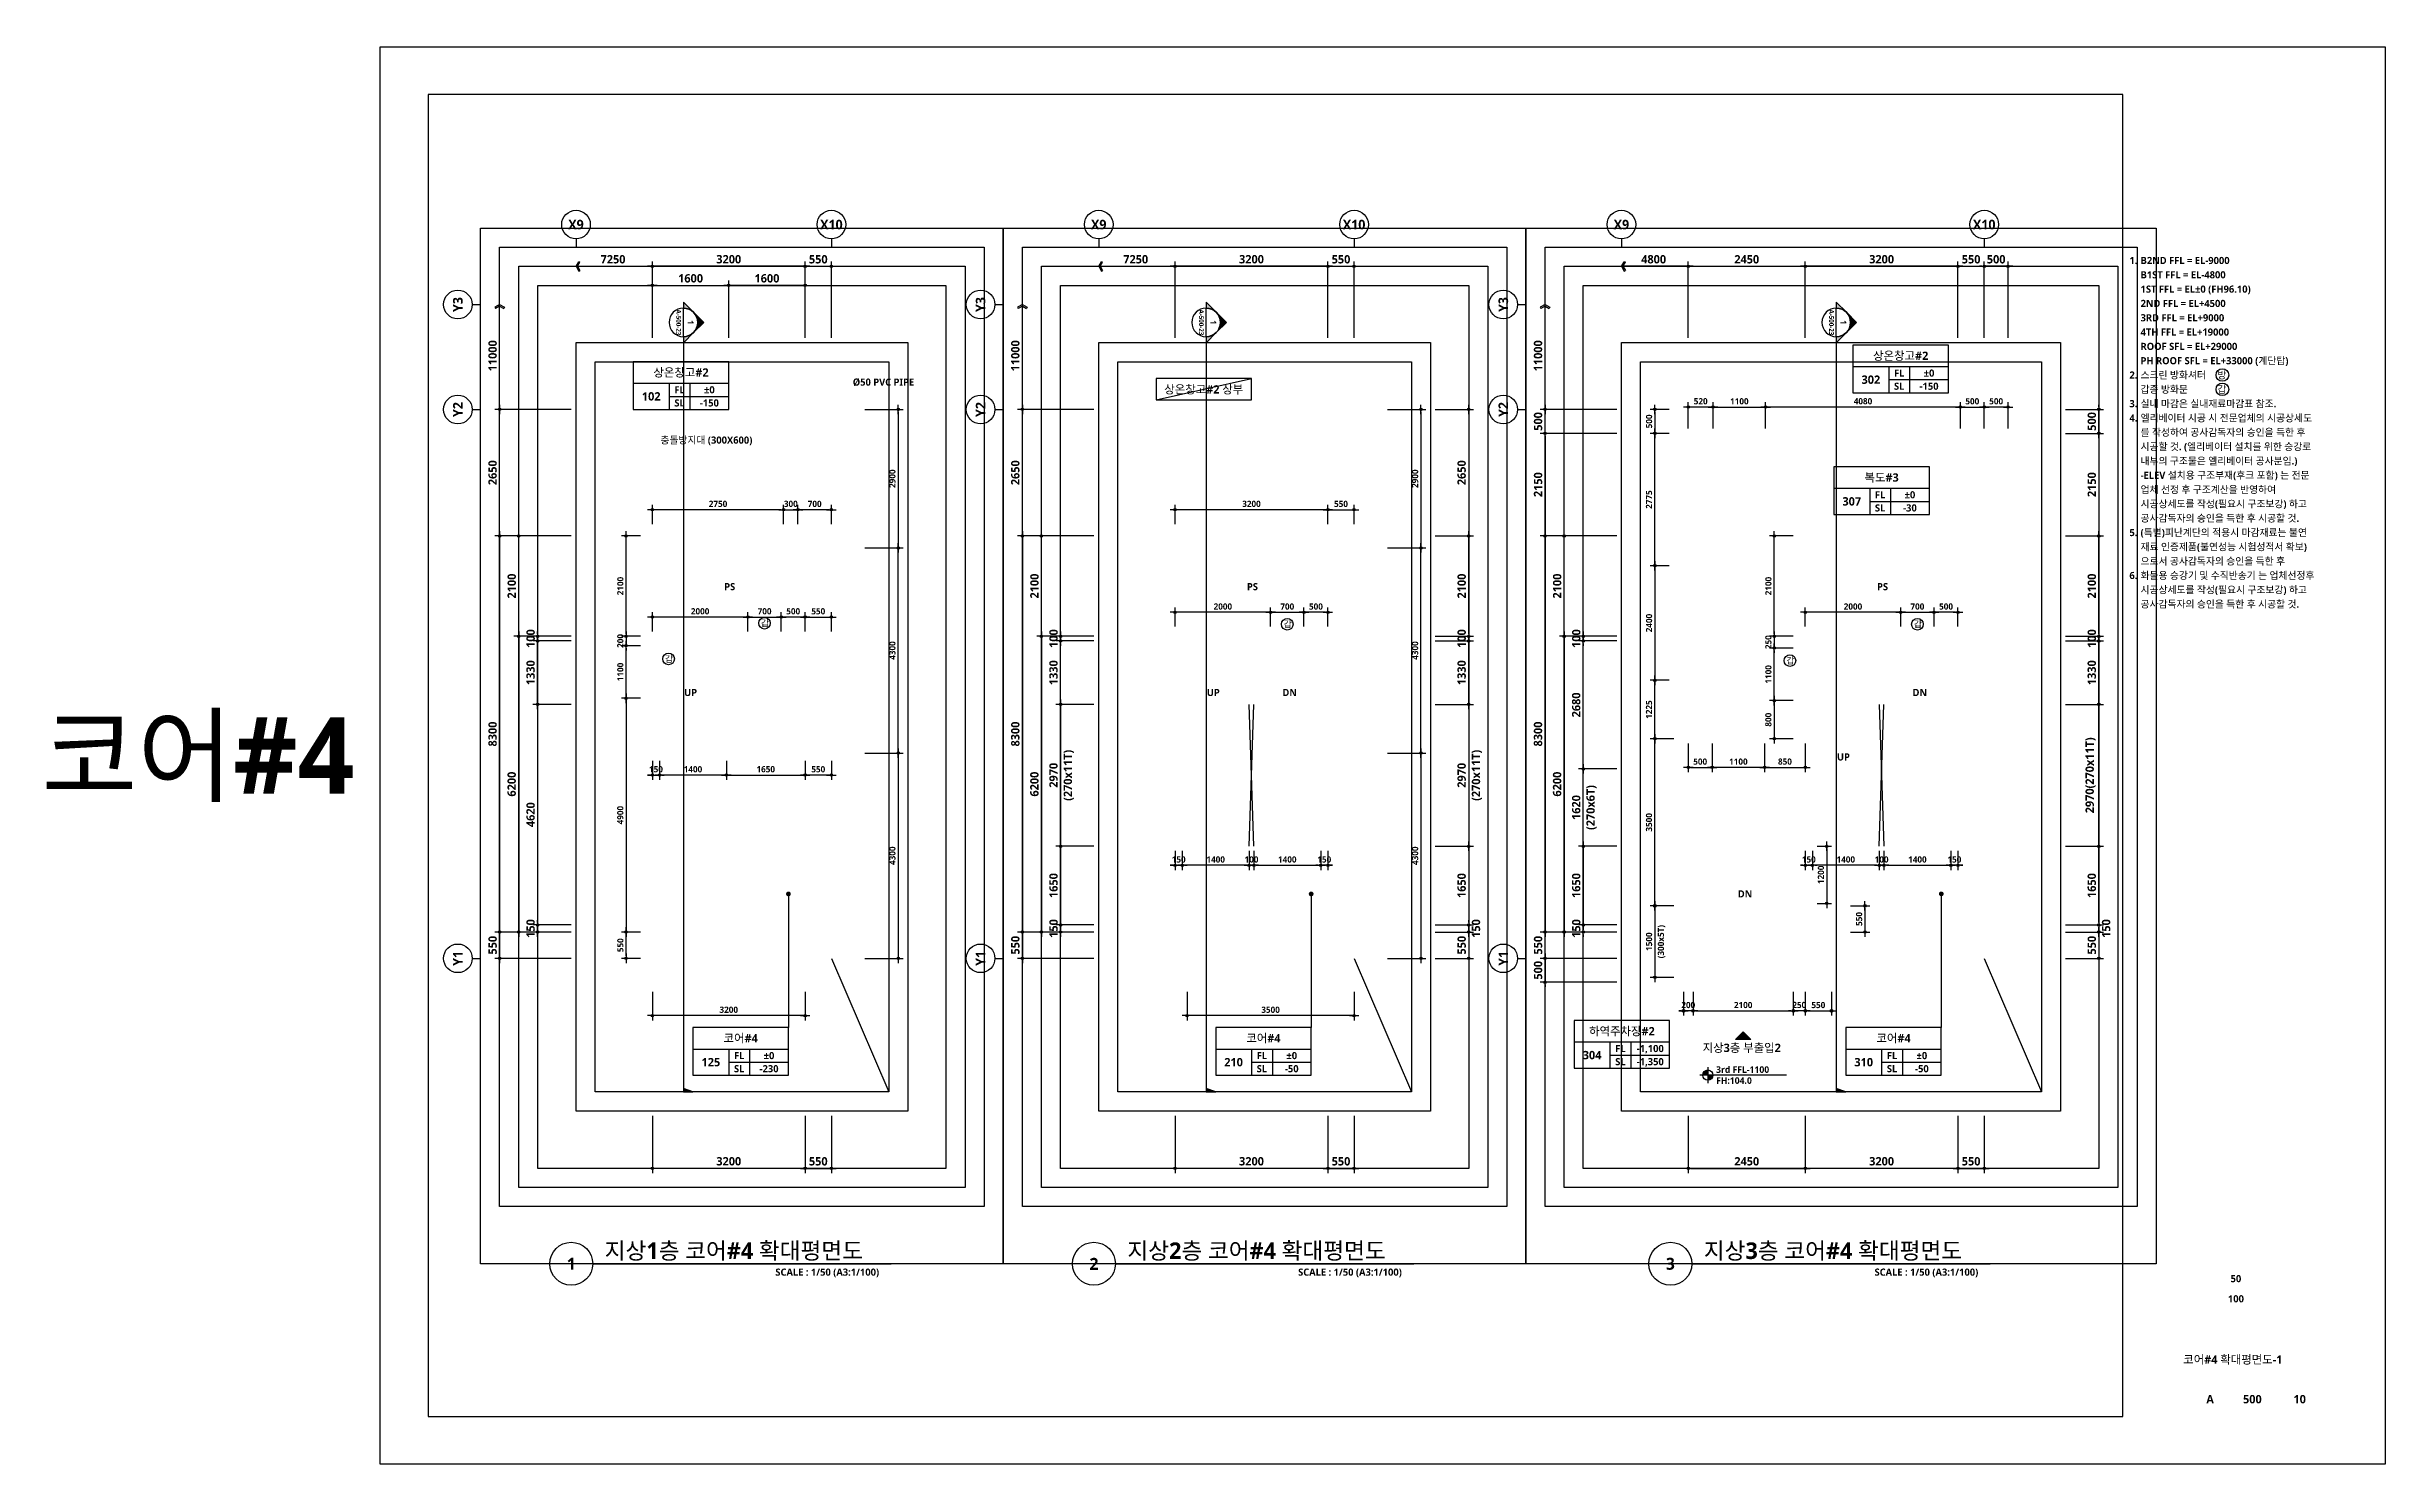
# Model space of a CAD drawing. Header units: millimetres. Extents: x -12482 to 126000, y 0 to 220200.
# Drawn here: x -6987 to 42000, y 89100 to 118800 of the extents above; entities that cross this region are included whole.
import ezdxf
from ezdxf.enums import TextEntityAlignment as Align

# ---------------------------------------------------------------- set-up
doc = ezdxf.new("R2010")
doc.units = ezdxf.units.MM
doc.header["$LTSCALE"] = 60
doc.linetypes.add('CEN', pattern=[62, 60, -1, 0, -1])
doc.layers.get('Defpoints').update_dxf_attribs({"color": 153})
for name, color, linetype in [('A-ANNO-DIM', 4, 'Continuous'), ('A-ANNO-ENT', 1, 'Continuous'), ('A-ANNO-GRA1', 7, 'Continuous'), ('A-ANNO-LEAD', 4, 'Continuous'), ('A-ANNO-NOTE', 7, 'Continuous'), ('A-ANNO-PONT', 7, 'Continuous'), ('A-ANNO-SYMB', 7, 'Continuous'), ('A-ANNO-TEXT1', 7, 'Continuous'), ('A-ANNO-TEXT2', 3, 'Continuous'), ('A-ANNO-TITL', 7, 'Continuous'), ('A-FLOR-OPEN-BELO', 6, 'CEN'), ('A-ST-AXIS-BUB', 7, 'Continuous'), ('A-ST-AXIS-DIM', 7, 'Continuous'), ('AA-MKXS', 3, 'Continuous'), ('AA-MKXX', 3, 'Continuous'), ('AA-XXXX-TXT1', 2, 'Continuous')]:
    doc.layers.add(name, color=color, linetype=linetype)
for name, color, linetype, plot in [('Defpoint', 161, 'Continuous', False), ('G(그리드1)', 185, 'Continuous', False), ('G(그리드2)', 235, 'Continuous', False)]:
    doc.layers.add(name, color=color, linetype=linetype, plot=plot)
doc.styles.add('2020음성 1차', font='NanumGothicBold.ttf')
doc.styles.add('SAMOO', font='romans.shx', dxfattribs={"bigfont": 'whgtxt.shx'})
doc.styles.add('SH_나눔', font='')
doc.styles.add('SH_대대리576', font='')
doc.styles.add('SH_진천_나눔', font='')
doc.styles.get('SH_나눔').set_extended_font_data('NanumGothic', bold=True)
doc.styles.get('SH_대대리576').set_extended_font_data('NanumGothic', bold=True)
doc.styles.get('SH_진천_나눔').set_extended_font_data('NanumGothic', bold=True)
doc.dimstyles.new('SHP 50', dxfattribs={"dimscale": 50, "dimtxt": 3.5, "dimasz": 1, "dimexe": 2, "dimexo": 2, "dimgap": 1, "dimtad": 1, "dimdec": 0, "dimzin": 0, "dimdsep": 46, "dimtxsty": 'SH_진천_나눔', "dimblk": 'DIMDOT', "dimcen": 0.09, "dimclrd": 256, "dimclre": 256, "dimclrt": 3, "dimadec": 0, "dimazin": 1, "dimtfac": 1, "dimtdec": 0, "dimtix": 1, "dimtmove": 2, "dimatfit": 0, "dimldrblk": 'DIMDOT', "dimfxl": 1, "dimtolj": 1, "dimtzin": 0, "dimlwd": -1, "dimlwe": -1, "dimarcsym": 0})
doc.dimstyles.new('SHP 50내부', dxfattribs={"dimscale": 50, "dimtxt": 2.6, "dimasz": 1, "dimexe": 2, "dimexo": 2, "dimgap": 1, "dimtad": 1, "dimdec": 0, "dimzin": 0, "dimdsep": 46, "dimtxsty": '2020음성 1차', "dimblk": 'DIMDOT', "dimcen": 0.09, "dimclrd": 256, "dimclre": 256, "dimclrt": 3, "dimadec": 0, "dimazin": 1, "dimtfac": 1, "dimtdec": 0, "dimtix": 1, "dimtmove": 2, "dimatfit": 0, "dimldrblk": 'DIMDOT', "dimfxl": 1, "dimtolj": 1, "dimtzin": 0, "dimlwd": -1, "dimlwe": -1, "dimarcsym": 0})

msp = doc.modelspace()

# ---------------------------------------------------------------- texts
at = {"color": 1, "style": 'SH_대대리576'}
msp.add_text('FH:104.0', height=137.67, dxfattribs=at).set_placement((27983.4, 97139.3), align=Align.MIDDLE_LEFT)
at = {"layer": 'A-ANNO-TEXT1', "style": 'SH_진천_나눔'}
for s, height, p in [('X9', 200, (4100, 115075)), ('X10', 200, (9450, 115075)), ('X9', 200, (15050, 115075)), ('X10', 200, (20400, 115075)), ('X9', 200, (26000, 115075)), ('X10', 200, (33600, 115075)), ('PS', 150, (7319.9, 107487.7)), ('PS', 150, (18269.9, 107487.7)), ('PS', 150, (31469.9, 107487.7)), ('UP', 150, (6500, 105270)), ('UP', 150, (17450, 105270)), ('DN', 150, (19050, 105270)), ('DN', 150, (32250, 105270)), ('UP', 150, (30650, 103920)), ('DN', 150, (28589.7, 101050))]:
    msp.add_text(s, height=height, dxfattribs=at).set_placement(p, align=Align.MIDDLE_CENTER)
for s, p in [('Y3', (1625, 113400)), ('Y3', (12575, 113400)), ('Y3', (23525, 113400)), ('Y2', (1625, 111200)), ('Y2', (12575, 111200)), ('Y2', (23525, 111200)), ('Y1', (1625, 99700)), ('Y1', (12575, 99700)), ('Y1', (23525, 99700))]:
    msp.add_text(s, height=200, rotation=90, dxfattribs=at).set_placement(p, align=Align.MIDDLE_CENTER)
at = {"layer": 'A-ANNO-TEXT1', "style": '2020음성 1차'}
msp.add_text('Ø50 PVC PIPE ', height=150, dxfattribs=at).set_placement((9897.7, 111773.5), align=Align.MIDDLE_LEFT)
msp.add_text('충돌방지대 (300X600)', height=150, dxfattribs=at).set_placement((7794.5, 110558.7), align=Align.MIDDLE_RIGHT)
at = {"layer": 'A-ANNO-TEXT1', "style": 'SH_진천_나눔'}
msp.add_text('지상3층 부출입2 ', height=175, dxfattribs=at).set_placement((28550, 97829.7), align=Align.MIDDLE)
at = {"layer": 'A-ANNO-TEXT2', "style": 'SH_진천_나눔'}
msp.add_text('상온창고#2 상부', height=175, dxfattribs=at).set_placement((17250, 111625), align=Align.MIDDLE)
at = {"layer": 'A-ANNO-TITL', "style": 'SH_진천_나눔'}
for s, height, p in [('100', 150, (38872.6, 92566.7)), ('50', 150, (38872.6, 92988.9)), (' 코어#4 확대평면도-1', 175, (38778.4, 91298.6)), ('A', 175, (38331.3, 90463.5)), ('500', 175, (39216.8, 90463.5)), ('10', 175, (40207.9, 90463.5))]:
    msp.add_text(s, height=height, dxfattribs=at).set_placement(p, align=Align.MIDDLE)
at = {"layer": 'A-ST-AXIS-DIM', "color": 3, "char_height": 175, "attachment_point": 5, "style": 'SH_진천_나눔'}
for s, insert in [('\\A1;7250', (4875, 114346.4)), ('\\A1;7250', (15825, 114346.4)), ('\\A1;4800', (26675, 114346.6))]:
    msp.add_mtext(s, dxfattribs=dict(at, insert=insert))
at = {"layer": 'A-ST-AXIS-DIM', "color": 3, "char_height": 175, "attachment_point": 5, "rotation": 90, "style": 'SH_진천_나눔'}
for insert in [(2353.4, 112325), (13303.4, 112325), (24253.4, 112325)]:
    msp.add_mtext('\\A1;11000', dxfattribs=dict(at, insert=insert))
at = {"layer": 'Defpoints', "style": '2020음성 1차'}
msp.add_text('코어#4 ', height=1600, dxfattribs=at).set_placement((0, 103950), align=Align.MIDDLE_RIGHT)

# ---------------------------------------------------------------- blocks, each defined once
blk = doc.blocks.new('DIMDOT')
at = {"color": 0}
blk.add_line((-2, 0), (2, 0), dxfattribs=at)
for radius in [0.5, 0.25]:
    blk.add_circle((0, 0), radius, dxfattribs=at)
blk = doc.blocks.new('*D17138')
at = {"layer": 'A-ST-AXIS-DIM'}
for p, q in [((5700, 112700), (5700, 114300)), ((8850, 114200), (5750, 114200)), ((8900, 112700), (8900, 114300))]:
    blk.add_line(p, q, dxfattribs=at)
at = {"layer": 'Defpoints', "color": 0}
for p in [(5700, 114200), (5700, 112600), (8900, 112600)]:
    blk.add_point(p, dxfattribs=at)
at = {"layer": 'A-ST-AXIS-DIM', "linetype": 'ByBlock', "xscale": 50, "yscale": 50, "zscale": 50, "rotation": 180}
blk.add_blockref('DIMDOT', (5700, 114200), dxfattribs=at)
at = {"layer": 'A-ST-AXIS-DIM', "linetype": 'ByBlock', "xscale": 50, "yscale": 50, "zscale": 50}
blk.add_blockref('DIMDOT', (8900, 114200), dxfattribs=at)
at = {"layer": 'A-ST-AXIS-DIM', "color": 3, "insert": (7300, 114347), "char_height": 175, "attachment_point": 5, "style": 'SH_진천_나눔'}
blk.add_mtext('\\A1;3200', dxfattribs=at)
blk = doc.blocks.new('*D17139')
at = {"layer": 'A-ST-AXIS-DIM'}
for p, q in [((8900, 112700), (8900, 114300)), ((8950, 114200), (9400, 114200)), ((9450, 112700), (9450, 114300))]:
    blk.add_line(p, q, dxfattribs=at)
at = {"layer": 'Defpoints', "color": 0}
for p in [(9450, 114200), (8900, 112600), (9450, 112600)]:
    blk.add_point(p, dxfattribs=at)
at = {"layer": 'A-ST-AXIS-DIM', "linetype": 'ByBlock', "xscale": 50, "yscale": 50, "zscale": 50, "rotation": 180}
blk.add_blockref('DIMDOT', (8900, 114200), dxfattribs=at)
at = {"layer": 'A-ST-AXIS-DIM', "linetype": 'ByBlock', "xscale": 50, "yscale": 50, "zscale": 50}
blk.add_blockref('DIMDOT', (9450, 114200), dxfattribs=at)
at = {"layer": 'A-ST-AXIS-DIM', "color": 3, "insert": (9175, 114346), "char_height": 175, "attachment_point": 5, "style": 'SH_진천_나눔'}
blk.add_mtext('\\A1;550', dxfattribs=at)
blk = doc.blocks.new('A-ST-AXIS-BUB-1')
at = {"layer": 'A-ST-AXIS-BUB'}
blk.add_line((0, 350), (0, 0), dxfattribs=at)
blk.add_circle((0, 950), 600, dxfattribs=at)
blk = doc.blocks.new('arrow1')
at = {"color": 0}
for p, q in [((0, 0), (0.29, 0.5)), ((0, 0), (0.29, -0.5)), ((0.16, 0), (0.41, 0.43)), ((0.16, 0), (0.41, -0.43)), ((0.29, 0.5), (0.41, 0.43)), ((0.29, -0.5), (0.41, -0.43))]:
    blk.add_line(p, q, dxfattribs=at)
blk = doc.blocks.new('*D17140')
at = {"layer": 'A-ST-AXIS-DIM'}
for p, q in [((4000, 108550), (2400, 108550)), ((2500, 108500), (2500, 100300)), ((4000, 100250), (2400, 100250))]:
    blk.add_line(p, q, dxfattribs=at)
at = {"layer": 'Defpoints', "color": 0}
for p in [(4100, 108550), (2500, 100250), (4100, 100250)]:
    blk.add_point(p, dxfattribs=at)
at = {"layer": 'A-ST-AXIS-DIM', "linetype": 'ByBlock', "xscale": 50, "yscale": 50, "zscale": 50}
for p, rotation in [((2500, 108550), 90.00000000000001), ((2500, 100250), 270)]:
    blk.add_blockref('DIMDOT', p, dxfattribs=dict(at, rotation=rotation))
at = {"layer": 'A-ST-AXIS-DIM', "color": 3, "insert": (2353, 104400), "char_height": 175, "attachment_point": 5, "rotation": 90, "style": 'SH_진천_나눔'}
blk.add_mtext('\\A1;8300', dxfattribs=at)
blk = doc.blocks.new('*D17141')
at = {"layer": 'A-ST-AXIS-DIM'}
for p, q in [((4000, 106450), (2800, 106450)), ((2900, 106400), (2900, 100300)), ((4000, 100250), (2800, 100250))]:
    blk.add_line(p, q, dxfattribs=at)
at = {"layer": 'Defpoints', "color": 0}
for p in [(4100, 106450), (2900, 100250), (4100, 100250)]:
    blk.add_point(p, dxfattribs=at)
at = {"layer": 'A-ST-AXIS-DIM', "linetype": 'ByBlock', "xscale": 50, "yscale": 50, "zscale": 50}
for p, rotation in [((2900, 106450), 90.00000000000001), ((2900, 100250), 270)]:
    blk.add_blockref('DIMDOT', p, dxfattribs=dict(at, rotation=rotation))
at = {"layer": 'A-ST-AXIS-DIM', "color": 3, "insert": (2753, 103350), "char_height": 175, "attachment_point": 5, "rotation": 90, "style": 'SH_진천_나눔'}
blk.add_mtext('\\A1;6200', dxfattribs=at)
blk = doc.blocks.new('*D17142')
at = {"layer": 'A-ST-AXIS-DIM'}
for p, q in [((4000, 108550), (2800, 108550)), ((2900, 106500), (2900, 108500)), ((4000, 106450), (2800, 106450))]:
    blk.add_line(p, q, dxfattribs=at)
at = {"layer": 'Defpoints', "color": 0}
for p in [(2900, 108550), (4100, 108550), (4100, 106450)]:
    blk.add_point(p, dxfattribs=at)
at = {"layer": 'A-ST-AXIS-DIM', "linetype": 'ByBlock', "xscale": 50, "yscale": 50, "zscale": 50}
for p, rotation in [((2900, 108550), 90), ((2900, 106450), 270)]:
    blk.add_blockref('DIMDOT', p, dxfattribs=dict(at, rotation=rotation))
at = {"layer": 'A-ST-AXIS-DIM', "color": 3, "insert": (2754, 107500), "char_height": 175, "attachment_point": 5, "rotation": 90, "style": 'SH_진천_나눔'}
blk.add_mtext('\\A1;2100', dxfattribs=at)
blk = doc.blocks.new('*D17143')
at = {"layer": 'A-ST-AXIS-DIM'}
for p, q in [((4000, 100250), (2400, 100250)), ((2500, 100200), (2500, 99750)), ((4000, 99700), (2400, 99700))]:
    blk.add_line(p, q, dxfattribs=at)
at = {"layer": 'Defpoints', "color": 0}
for p in [(4100, 100250), (2500, 99700), (4100, 99700)]:
    blk.add_point(p, dxfattribs=at)
at = {"layer": 'A-ST-AXIS-DIM', "linetype": 'ByBlock', "xscale": 50, "yscale": 50, "zscale": 50}
for p, rotation in [((2500, 100250), 90), ((2500, 99700), 270)]:
    blk.add_blockref('DIMDOT', p, dxfattribs=dict(at, rotation=rotation))
at = {"layer": 'A-ST-AXIS-DIM', "color": 3, "insert": (2354, 99975), "char_height": 175, "attachment_point": 5, "rotation": 90, "style": 'SH_진천_나눔'}
blk.add_mtext('\\A1;550', dxfattribs=at)
blk = doc.blocks.new('*D17144')
at = {"layer": 'A-ST-AXIS-DIM'}
for p, q in [((4000, 111200), (2400, 111200)), ((2500, 108600), (2500, 111150)), ((4000, 108550), (2400, 108550))]:
    blk.add_line(p, q, dxfattribs=at)
at = {"layer": 'Defpoints', "color": 0}
for p in [(2500, 111200), (4100, 111200), (4100, 108550)]:
    blk.add_point(p, dxfattribs=at)
at = {"layer": 'A-ST-AXIS-DIM', "linetype": 'ByBlock', "xscale": 50, "yscale": 50, "zscale": 50}
for p, rotation in [((2500, 111200), 90), ((2500, 108550), 270)]:
    blk.add_blockref('DIMDOT', p, dxfattribs=dict(at, rotation=rotation))
at = {"layer": 'A-ST-AXIS-DIM', "color": 3, "insert": (2353, 109875), "char_height": 175, "attachment_point": 5, "rotation": 90, "style": 'SH_진천_나눔'}
blk.add_mtext('\\A1;2650', dxfattribs=at)
blk = doc.blocks.new('*U13165')
at = {"layer": 'A-ANNO-TITL'}
blk.add_line((0, 0), (6250, 0), dxfattribs=at)
blk.add_circle((-450, 0), 450, dxfattribs=at)
at = {"layer": 'AA-XXXX-TXT1', "color": 7, "style": 'SH_진천_나눔'}
blk.add_attdef('NO1', text='', height=300, dxfattribs=at).set_placement((-450, 0), align=Align.MIDDLE)
at = {"layer": 'AA-XXXX-TXT1', "style": 'SH_진천_나눔'}
blk.add_attdef('DWG.TITLE', (250, 100), '', height=350, dxfattribs=at)
blk.add_attdef('SCALE', text='', height=150, dxfattribs=at).set_placement((6000, -100), align=Align.TOP_RIGHT)
blk = doc.blocks.new('*D17229')
at = {"layer": 'A-ST-AXIS-DIM'}
for p, q in [((16650, 112700), (16650, 114300)), ((19800, 114200), (16700, 114200)), ((19850, 112700), (19850, 114300))]:
    blk.add_line(p, q, dxfattribs=at)
at = {"layer": 'Defpoints', "color": 0}
for p in [(16650, 114200), (16650, 112600), (19850, 112600)]:
    blk.add_point(p, dxfattribs=at)
at = {"layer": 'A-ST-AXIS-DIM', "linetype": 'ByBlock', "xscale": 50, "yscale": 50, "zscale": 50, "rotation": 180}
blk.add_blockref('DIMDOT', (16650, 114200), dxfattribs=at)
at = {"layer": 'A-ST-AXIS-DIM', "linetype": 'ByBlock', "xscale": 50, "yscale": 50, "zscale": 50}
blk.add_blockref('DIMDOT', (19850, 114200), dxfattribs=at)
at = {"layer": 'A-ST-AXIS-DIM', "color": 3, "insert": (18250, 114347), "char_height": 175, "attachment_point": 5, "style": 'SH_진천_나눔'}
blk.add_mtext('\\A1;3200', dxfattribs=at)
blk = doc.blocks.new('*D17230')
at = {"layer": 'A-ST-AXIS-DIM'}
for p, q in [((19850, 112700), (19850, 114300)), ((19900, 114200), (20350, 114200)), ((20400, 112700), (20400, 114300))]:
    blk.add_line(p, q, dxfattribs=at)
at = {"layer": 'Defpoints', "color": 0}
for p in [(20400, 114200), (19850, 112600), (20400, 112600)]:
    blk.add_point(p, dxfattribs=at)
at = {"layer": 'A-ST-AXIS-DIM', "linetype": 'ByBlock', "xscale": 50, "yscale": 50, "zscale": 50, "rotation": 180}
blk.add_blockref('DIMDOT', (19850, 114200), dxfattribs=at)
at = {"layer": 'A-ST-AXIS-DIM', "linetype": 'ByBlock', "xscale": 50, "yscale": 50, "zscale": 50}
blk.add_blockref('DIMDOT', (20400, 114200), dxfattribs=at)
at = {"layer": 'A-ST-AXIS-DIM', "color": 3, "insert": (20125, 114346), "char_height": 175, "attachment_point": 5, "style": 'SH_진천_나눔'}
blk.add_mtext('\\A1;550', dxfattribs=at)
blk = doc.blocks.new('*D17231')
at = {"layer": 'A-ST-AXIS-DIM'}
for p, q in [((14950, 108550), (13350, 108550)), ((13450, 108500), (13450, 100300)), ((14950, 100250), (13350, 100250))]:
    blk.add_line(p, q, dxfattribs=at)
at = {"layer": 'Defpoints', "color": 0}
for p in [(15050, 108550), (13450, 100250), (15050, 100250)]:
    blk.add_point(p, dxfattribs=at)
at = {"layer": 'A-ST-AXIS-DIM', "linetype": 'ByBlock', "xscale": 50, "yscale": 50, "zscale": 50}
for p, rotation in [((13450, 108550), 90), ((13450, 100250), 270)]:
    blk.add_blockref('DIMDOT', p, dxfattribs=dict(at, rotation=rotation))
at = {"layer": 'A-ST-AXIS-DIM', "color": 3, "insert": (13303, 104400), "char_height": 175, "attachment_point": 5, "rotation": 90, "style": 'SH_진천_나눔'}
blk.add_mtext('\\A1;8300', dxfattribs=at)
blk = doc.blocks.new('*D17232')
at = {"layer": 'A-ST-AXIS-DIM'}
for p, q in [((14950, 106450), (13750, 106450)), ((13850, 106400), (13850, 100300)), ((14950, 100250), (13750, 100250))]:
    blk.add_line(p, q, dxfattribs=at)
at = {"layer": 'Defpoints', "color": 0}
for p in [(15050, 106450), (13850, 100250), (15050, 100250)]:
    blk.add_point(p, dxfattribs=at)
at = {"layer": 'A-ST-AXIS-DIM', "linetype": 'ByBlock', "xscale": 50, "yscale": 50, "zscale": 50}
for p, rotation in [((13850, 106450), 90), ((13850, 100250), 270)]:
    blk.add_blockref('DIMDOT', p, dxfattribs=dict(at, rotation=rotation))
at = {"layer": 'A-ST-AXIS-DIM', "color": 3, "insert": (13703, 103350), "char_height": 175, "attachment_point": 5, "rotation": 90, "style": 'SH_진천_나눔'}
blk.add_mtext('\\A1;6200', dxfattribs=at)
blk = doc.blocks.new('*D17233')
at = {"layer": 'A-ST-AXIS-DIM'}
for p, q in [((14950, 108550), (13750, 108550)), ((13850, 106500), (13850, 108500)), ((14950, 106450), (13750, 106450))]:
    blk.add_line(p, q, dxfattribs=at)
at = {"layer": 'Defpoints', "color": 0}
for p in [(13850, 108550), (15050, 108550), (15050, 106450)]:
    blk.add_point(p, dxfattribs=at)
at = {"layer": 'A-ST-AXIS-DIM', "linetype": 'ByBlock', "xscale": 50, "yscale": 50, "zscale": 50}
for p, rotation in [((13850, 108550), 90), ((13850, 106450), 270)]:
    blk.add_blockref('DIMDOT', p, dxfattribs=dict(at, rotation=rotation))
at = {"layer": 'A-ST-AXIS-DIM', "color": 3, "insert": (13704, 107500), "char_height": 175, "attachment_point": 5, "rotation": 90, "style": 'SH_진천_나눔'}
blk.add_mtext('\\A1;2100', dxfattribs=at)
blk = doc.blocks.new('*D17234')
at = {"layer": 'A-ST-AXIS-DIM'}
for p, q in [((14950, 100250), (13350, 100250)), ((13450, 100200), (13450, 99750)), ((14950, 99700), (13350, 99700))]:
    blk.add_line(p, q, dxfattribs=at)
at = {"layer": 'Defpoints', "color": 0}
for p in [(15050, 100250), (13450, 99700), (15050, 99700)]:
    blk.add_point(p, dxfattribs=at)
at = {"layer": 'A-ST-AXIS-DIM', "linetype": 'ByBlock', "xscale": 50, "yscale": 50, "zscale": 50}
for p, rotation in [((13450, 100250), 90), ((13450, 99700), 270)]:
    blk.add_blockref('DIMDOT', p, dxfattribs=dict(at, rotation=rotation))
at = {"layer": 'A-ST-AXIS-DIM', "color": 3, "insert": (13304, 99975), "char_height": 175, "attachment_point": 5, "rotation": 90, "style": 'SH_진천_나눔'}
blk.add_mtext('\\A1;550', dxfattribs=at)
blk = doc.blocks.new('*D17235')
at = {"layer": 'A-ST-AXIS-DIM'}
for p, q in [((14950, 111200), (13350, 111200)), ((13450, 108600), (13450, 111150)), ((14950, 108550), (13350, 108550))]:
    blk.add_line(p, q, dxfattribs=at)
at = {"layer": 'Defpoints', "color": 0}
for p in [(13450, 111200), (15050, 111200), (15050, 108550)]:
    blk.add_point(p, dxfattribs=at)
at = {"layer": 'A-ST-AXIS-DIM', "linetype": 'ByBlock', "xscale": 50, "yscale": 50, "zscale": 50}
for p, rotation in [((13450, 111200), 90), ((13450, 108550), 270)]:
    blk.add_blockref('DIMDOT', p, dxfattribs=dict(at, rotation=rotation))
at = {"layer": 'A-ST-AXIS-DIM', "color": 3, "insert": (13303, 109875), "char_height": 175, "attachment_point": 5, "rotation": 90, "style": 'SH_진천_나눔'}
blk.add_mtext('\\A1;2650', dxfattribs=at)
blk = doc.blocks.new('*D17236')
at = {"layer": 'A-ST-AXIS-DIM'}
for p, q in [((29850, 112700), (29850, 114300)), ((33000, 114200), (29900, 114200)), ((33050, 112700), (33050, 114300))]:
    blk.add_line(p, q, dxfattribs=at)
at = {"layer": 'Defpoints', "color": 0}
for p in [(29850, 114200), (29850, 112600), (33050, 112600)]:
    blk.add_point(p, dxfattribs=at)
at = {"layer": 'A-ST-AXIS-DIM', "linetype": 'ByBlock', "xscale": 50, "yscale": 50, "zscale": 50, "rotation": 180}
blk.add_blockref('DIMDOT', (29850, 114200), dxfattribs=at)
at = {"layer": 'A-ST-AXIS-DIM', "linetype": 'ByBlock', "xscale": 50, "yscale": 50, "zscale": 50}
blk.add_blockref('DIMDOT', (33050, 114200), dxfattribs=at)
at = {"layer": 'A-ST-AXIS-DIM', "color": 3, "insert": (31450, 114347), "char_height": 175, "attachment_point": 5, "style": 'SH_진천_나눔'}
blk.add_mtext('\\A1;3200', dxfattribs=at)
blk = doc.blocks.new('*D17237')
at = {"layer": 'A-ST-AXIS-DIM'}
for p, q in [((33050, 112700), (33050, 114300)), ((33100, 114200), (33550, 114200)), ((33600, 112700), (33600, 114300))]:
    blk.add_line(p, q, dxfattribs=at)
at = {"layer": 'Defpoints', "color": 0}
for p in [(33600, 114200), (33050, 112600), (33600, 112600)]:
    blk.add_point(p, dxfattribs=at)
at = {"layer": 'A-ST-AXIS-DIM', "linetype": 'ByBlock', "xscale": 50, "yscale": 50, "zscale": 50, "rotation": 180}
blk.add_blockref('DIMDOT', (33050, 114200), dxfattribs=at)
at = {"layer": 'A-ST-AXIS-DIM', "linetype": 'ByBlock', "xscale": 50, "yscale": 50, "zscale": 50}
blk.add_blockref('DIMDOT', (33600, 114200), dxfattribs=at)
at = {"layer": 'A-ST-AXIS-DIM', "color": 3, "insert": (33325, 114346), "char_height": 175, "attachment_point": 5, "style": 'SH_진천_나눔'}
blk.add_mtext('\\A1;550', dxfattribs=at)
blk = doc.blocks.new('*D17238')
at = {"layer": 'A-ST-AXIS-DIM'}
for p, q in [((25900, 108550), (24300, 108550)), ((24400, 108500), (24400, 100300)), ((25900, 100250), (24300, 100250))]:
    blk.add_line(p, q, dxfattribs=at)
at = {"layer": 'Defpoints', "color": 0}
for p in [(26000, 108550), (24400, 100250), (26000, 100250)]:
    blk.add_point(p, dxfattribs=at)
at = {"layer": 'A-ST-AXIS-DIM', "linetype": 'ByBlock', "xscale": 50, "yscale": 50, "zscale": 50}
for p, rotation in [((24400, 108550), 90), ((24400, 100250), 270)]:
    blk.add_blockref('DIMDOT', p, dxfattribs=dict(at, rotation=rotation))
at = {"layer": 'A-ST-AXIS-DIM', "color": 3, "insert": (24253, 104400), "char_height": 175, "attachment_point": 5, "rotation": 90, "style": 'SH_진천_나눔'}
blk.add_mtext('\\A1;8300', dxfattribs=at)
blk = doc.blocks.new('*D17239')
at = {"layer": 'A-ST-AXIS-DIM'}
for p, q in [((25900, 106450), (24700, 106450)), ((24800, 106400), (24800, 100300)), ((25900, 100250), (24700, 100250))]:
    blk.add_line(p, q, dxfattribs=at)
at = {"layer": 'Defpoints', "color": 0}
for p in [(26000, 106450), (24800, 100250), (26000, 100250)]:
    blk.add_point(p, dxfattribs=at)
at = {"layer": 'A-ST-AXIS-DIM', "linetype": 'ByBlock', "xscale": 50, "yscale": 50, "zscale": 50}
for p, rotation in [((24800, 106450), 90), ((24800, 100250), 270)]:
    blk.add_blockref('DIMDOT', p, dxfattribs=dict(at, rotation=rotation))
at = {"layer": 'A-ST-AXIS-DIM', "color": 3, "insert": (24653, 103350), "char_height": 175, "attachment_point": 5, "rotation": 90, "style": 'SH_진천_나눔'}
blk.add_mtext('\\A1;6200', dxfattribs=at)
blk = doc.blocks.new('*D17240')
at = {"layer": 'A-ST-AXIS-DIM'}
for p, q in [((25900, 108550), (24700, 108550)), ((24800, 106500), (24800, 108500)), ((25900, 106450), (24700, 106450))]:
    blk.add_line(p, q, dxfattribs=at)
at = {"layer": 'Defpoints', "color": 0}
for p in [(24800, 108550), (26000, 108550), (26000, 106450)]:
    blk.add_point(p, dxfattribs=at)
at = {"layer": 'A-ST-AXIS-DIM', "linetype": 'ByBlock', "xscale": 50, "yscale": 50, "zscale": 50}
for p, rotation in [((24800, 108550), 90), ((24800, 106450), 270)]:
    blk.add_blockref('DIMDOT', p, dxfattribs=dict(at, rotation=rotation))
at = {"layer": 'A-ST-AXIS-DIM', "color": 3, "insert": (24654, 107500), "char_height": 175, "attachment_point": 5, "rotation": 90, "style": 'SH_진천_나눔'}
blk.add_mtext('\\A1;2100', dxfattribs=at)
blk = doc.blocks.new('*D17241')
at = {"layer": 'A-ST-AXIS-DIM'}
for p, q in [((25900, 111200), (24300, 111200)), ((24400, 111250), (24400, 111300)), ((24400, 110700), (24400, 111200)), ((25900, 110700), (24300, 110700)), ((24400, 110650), (24400, 110600))]:
    blk.add_line(p, q, dxfattribs=at)
at = {"layer": 'Defpoints', "color": 0}
for p in [(24400, 111200), (26000, 111200), (26000, 110700)]:
    blk.add_point(p, dxfattribs=at)
at = {"layer": 'A-ST-AXIS-DIM', "linetype": 'ByBlock', "xscale": 50, "yscale": 50, "zscale": 50}
for p, rotation in [((24400, 111200), 270), ((24400, 110700), 90)]:
    blk.add_blockref('DIMDOT', p, dxfattribs=dict(at, rotation=rotation))
at = {"layer": 'A-ST-AXIS-DIM', "color": 3, "insert": (24254, 110950), "char_height": 175, "attachment_point": 5, "rotation": 90, "style": 'SH_진천_나눔'}
blk.add_mtext('\\A1;500', dxfattribs=at)
blk = doc.blocks.new('*D17242')
at = {"layer": 'A-ST-AXIS-DIM'}
for p, q in [((27400, 112700), (27400, 114300)), ((27450, 114200), (29800, 114200)), ((29850, 112700), (29850, 114300))]:
    blk.add_line(p, q, dxfattribs=at)
at = {"layer": 'Defpoints', "color": 0}
for p in [(29850, 114200), (27400, 112600), (29850, 112600)]:
    blk.add_point(p, dxfattribs=at)
at = {"layer": 'A-ST-AXIS-DIM', "linetype": 'ByBlock', "xscale": 50, "yscale": 50, "zscale": 50, "rotation": 180}
blk.add_blockref('DIMDOT', (27400, 114200), dxfattribs=at)
at = {"layer": 'A-ST-AXIS-DIM', "linetype": 'ByBlock', "xscale": 50, "yscale": 50, "zscale": 50}
blk.add_blockref('DIMDOT', (29850, 114200), dxfattribs=at)
at = {"layer": 'A-ST-AXIS-DIM', "color": 3, "insert": (28625, 114346), "char_height": 175, "attachment_point": 5, "style": 'SH_진천_나눔'}
blk.add_mtext('\\A1;2450', dxfattribs=at)
blk = doc.blocks.new('G$C9D92D8A7')
at = {"layer": 'A-ANNO-GRA1'}
for p, q in [((0, 11), (40, 11)), ((15, 11), (15, 0)), ((23.75, 11), (23.75, 0)), ((15, 5.5), (40, 5.5))]:
    blk.add_line(p, q, dxfattribs=at)
blk.add_lwpolyline([(0, 20), (0, 0), (40, 0), (40, 20)], close=True, dxfattribs=at)
at = {"style": '2020음성 1차'}
for tag, height, p in [('실명', 3.5, (20, 15.5)), ('마감레벨', 3, (31.875, 8.25)), ('실번호', 3.5, (7.5, 5.5)), ('구조레벨', 3, (31.875, 2.75))]:
    blk.add_attdef(tag, text='', height=height, dxfattribs=at).set_placement(p, align=Align.MIDDLE_CENTER)
at = {"layer": 'A-ANNO-TEXT1', "style": 'SH_나눔'}
for s, p in [('SL', (19.375, 2.75)), ('FL', (19.375, 8.25))]:
    blk.add_text(s, height=3, dxfattribs=at).set_placement(p, align=Align.MIDDLE)
blk = doc.blocks.new('*D18243')
at = {"layer": 'A-ANNO-DIM'}
for p, q in [((18200, 101950), (18200, 101550)), ((18300, 101950), (18300, 101550)), ((18150, 101650), (18100, 101650)), ((18300, 101650), (18200, 101650)), ((18350, 101650), (18400, 101650))]:
    blk.add_line(p, q, dxfattribs=at)
at = {"layer": 'Defpoints', "color": 0}
for p in [(18200, 102050), (18300, 102050), (18200, 101650)]:
    blk.add_point(p, dxfattribs=at)
at = {"layer": 'A-ANNO-DIM', "linetype": 'ByBlock', "xscale": 50, "yscale": 50, "zscale": 50}
blk.add_blockref('DIMDOT', (18200, 101650), dxfattribs=at)
at = {"layer": 'A-ANNO-DIM', "linetype": 'ByBlock', "xscale": 50, "yscale": 50, "zscale": 50, "rotation": 180}
blk.add_blockref('DIMDOT', (18300, 101650), dxfattribs=at)
at = {"layer": 'A-ANNO-DIM', "color": 3, "insert": (18250, 101771), "char_height": 130, "attachment_point": 5, "style": '2020음성 1차'}
blk.add_mtext('\\A1;100', dxfattribs=at)
blk = doc.blocks.new('*D18244')
at = {"layer": 'A-ANNO-DIM'}
for p, q in [((18300, 101950), (18300, 101550)), ((19700, 101950), (19700, 101550)), ((18350, 101650), (19650, 101650))]:
    blk.add_line(p, q, dxfattribs=at)
at = {"layer": 'Defpoints', "color": 0}
for p in [(18300, 102050), (19700, 102050), (19700, 101650)]:
    blk.add_point(p, dxfattribs=at)
at = {"layer": 'A-ANNO-DIM', "linetype": 'ByBlock', "xscale": 50, "yscale": 50, "zscale": 50, "rotation": 180}
blk.add_blockref('DIMDOT', (18300, 101650), dxfattribs=at)
at = {"layer": 'A-ANNO-DIM', "linetype": 'ByBlock', "xscale": 50, "yscale": 50, "zscale": 50}
blk.add_blockref('DIMDOT', (19700, 101650), dxfattribs=at)
at = {"layer": 'A-ANNO-DIM', "color": 3, "insert": (19000, 101771), "char_height": 130, "attachment_point": 5, "style": '2020음성 1차'}
blk.add_mtext('\\A1;1400', dxfattribs=at)
blk = doc.blocks.new('*D18245')
at = {"layer": 'A-ANNO-DIM'}
for p, q in [((19700, 101950), (19700, 101550)), ((19850, 101950), (19850, 101550)), ((19650, 101650), (19600, 101650)), ((19850, 101650), (19700, 101650)), ((19900, 101650), (19950, 101650))]:
    blk.add_line(p, q, dxfattribs=at)
at = {"layer": 'Defpoints', "color": 0}
for p in [(19700, 102050), (19850, 102050), (19700, 101650)]:
    blk.add_point(p, dxfattribs=at)
at = {"layer": 'A-ANNO-DIM', "linetype": 'ByBlock', "xscale": 50, "yscale": 50, "zscale": 50}
blk.add_blockref('DIMDOT', (19700, 101650), dxfattribs=at)
at = {"layer": 'A-ANNO-DIM', "linetype": 'ByBlock', "xscale": 50, "yscale": 50, "zscale": 50, "rotation": 180}
blk.add_blockref('DIMDOT', (19850, 101650), dxfattribs=at)
at = {"layer": 'A-ANNO-DIM', "color": 3, "insert": (19775, 101771), "char_height": 130, "attachment_point": 5, "style": '2020음성 1차'}
blk.add_mtext('\\A1;150', dxfattribs=at)
blk = doc.blocks.new('*D18246')
at = {"layer": 'A-ANNO-DIM'}
for p, q in [((16800, 101950), (16800, 101550)), ((18200, 101950), (18200, 101550)), ((18150, 101650), (16850, 101650))]:
    blk.add_line(p, q, dxfattribs=at)
at = {"layer": 'Defpoints', "color": 0}
for p in [(16800, 102050), (18200, 102050), (16800, 101650)]:
    blk.add_point(p, dxfattribs=at)
at = {"layer": 'A-ANNO-DIM', "linetype": 'ByBlock', "xscale": 50, "yscale": 50, "zscale": 50, "rotation": 180}
blk.add_blockref('DIMDOT', (16800, 101650), dxfattribs=at)
at = {"layer": 'A-ANNO-DIM', "linetype": 'ByBlock', "xscale": 50, "yscale": 50, "zscale": 50}
blk.add_blockref('DIMDOT', (18200, 101650), dxfattribs=at)
at = {"layer": 'A-ANNO-DIM', "color": 3, "insert": (17500, 101771), "char_height": 130, "attachment_point": 5, "style": '2020음성 1차'}
blk.add_mtext('\\A1;1400', dxfattribs=at)
blk = doc.blocks.new('*D18247')
at = {"layer": 'A-ANNO-DIM'}
for p, q in [((16650, 101950), (16650, 101550)), ((16800, 101950), (16800, 101550)), ((16600, 101650), (16550, 101650)), ((16650, 101650), (16800, 101650)), ((16850, 101650), (16900, 101650))]:
    blk.add_line(p, q, dxfattribs=at)
at = {"layer": 'Defpoints', "color": 0}
for p in [(16650, 102050), (16800, 102050), (16800, 101650)]:
    blk.add_point(p, dxfattribs=at)
at = {"layer": 'A-ANNO-DIM', "linetype": 'ByBlock', "xscale": 50, "yscale": 50, "zscale": 50}
blk.add_blockref('DIMDOT', (16650, 101650), dxfattribs=at)
at = {"layer": 'A-ANNO-DIM', "linetype": 'ByBlock', "xscale": 50, "yscale": 50, "zscale": 50, "rotation": 180}
blk.add_blockref('DIMDOT', (16800, 101650), dxfattribs=at)
at = {"layer": 'A-ANNO-DIM', "color": 3, "insert": (16725, 101771), "char_height": 130, "attachment_point": 5, "style": '2020음성 1차'}
blk.add_mtext('\\A1;150', dxfattribs=at)
blk = doc.blocks.new('*D18248')
at = {"layer": 'A-ANNO-DIM'}
for p, q in [((31400, 101950), (31400, 101550)), ((31500, 101950), (31500, 101550)), ((31350, 101650), (31300, 101650)), ((31500, 101650), (31400, 101650)), ((31550, 101650), (31600, 101650))]:
    blk.add_line(p, q, dxfattribs=at)
at = {"layer": 'Defpoints', "color": 0}
for p in [(31400, 102050), (31500, 102050), (31400, 101650)]:
    blk.add_point(p, dxfattribs=at)
at = {"layer": 'A-ANNO-DIM', "linetype": 'ByBlock', "xscale": 50, "yscale": 50, "zscale": 50}
blk.add_blockref('DIMDOT', (31400, 101650), dxfattribs=at)
at = {"layer": 'A-ANNO-DIM', "linetype": 'ByBlock', "xscale": 50, "yscale": 50, "zscale": 50, "rotation": 180}
blk.add_blockref('DIMDOT', (31500, 101650), dxfattribs=at)
at = {"layer": 'A-ANNO-DIM', "color": 3, "insert": (31450, 101771), "char_height": 130, "attachment_point": 5, "style": '2020음성 1차'}
blk.add_mtext('\\A1;100', dxfattribs=at)
blk = doc.blocks.new('*D18249')
at = {"layer": 'A-ANNO-DIM'}
for p, q in [((31500, 101950), (31500, 101550)), ((32900, 101950), (32900, 101550)), ((31550, 101650), (32850, 101650))]:
    blk.add_line(p, q, dxfattribs=at)
at = {"layer": 'Defpoints', "color": 0}
for p in [(31500, 102050), (32900, 102050), (32900, 101650)]:
    blk.add_point(p, dxfattribs=at)
at = {"layer": 'A-ANNO-DIM', "linetype": 'ByBlock', "xscale": 50, "yscale": 50, "zscale": 50, "rotation": 180}
blk.add_blockref('DIMDOT', (31500, 101650), dxfattribs=at)
at = {"layer": 'A-ANNO-DIM', "linetype": 'ByBlock', "xscale": 50, "yscale": 50, "zscale": 50}
blk.add_blockref('DIMDOT', (32900, 101650), dxfattribs=at)
at = {"layer": 'A-ANNO-DIM', "color": 3, "insert": (32200, 101771), "char_height": 130, "attachment_point": 5, "style": '2020음성 1차'}
blk.add_mtext('\\A1;1400', dxfattribs=at)
blk = doc.blocks.new('*D18250')
at = {"layer": 'A-ANNO-DIM'}
for p, q in [((32900, 101950), (32900, 101550)), ((33050, 101950), (33050, 101550)), ((32850, 101650), (32800, 101650)), ((33050, 101650), (32900, 101650)), ((33100, 101650), (33150, 101650))]:
    blk.add_line(p, q, dxfattribs=at)
at = {"layer": 'Defpoints', "color": 0}
for p in [(32900, 102050), (33050, 102050), (32900, 101650)]:
    blk.add_point(p, dxfattribs=at)
at = {"layer": 'A-ANNO-DIM', "linetype": 'ByBlock', "xscale": 50, "yscale": 50, "zscale": 50}
blk.add_blockref('DIMDOT', (32900, 101650), dxfattribs=at)
at = {"layer": 'A-ANNO-DIM', "linetype": 'ByBlock', "xscale": 50, "yscale": 50, "zscale": 50, "rotation": 180}
blk.add_blockref('DIMDOT', (33050, 101650), dxfattribs=at)
at = {"layer": 'A-ANNO-DIM', "color": 3, "insert": (32975, 101771), "char_height": 130, "attachment_point": 5, "style": '2020음성 1차'}
blk.add_mtext('\\A1;150', dxfattribs=at)
blk = doc.blocks.new('*D18251')
at = {"layer": 'A-ANNO-DIM'}
for p, q in [((30000, 101950), (30000, 101550)), ((31400, 101950), (31400, 101550)), ((31350, 101650), (30050, 101650))]:
    blk.add_line(p, q, dxfattribs=at)
at = {"layer": 'Defpoints', "color": 0}
for p in [(30000, 102050), (31400, 102050), (30000, 101650)]:
    blk.add_point(p, dxfattribs=at)
at = {"layer": 'A-ANNO-DIM', "linetype": 'ByBlock', "xscale": 50, "yscale": 50, "zscale": 50, "rotation": 180}
blk.add_blockref('DIMDOT', (30000, 101650), dxfattribs=at)
at = {"layer": 'A-ANNO-DIM', "linetype": 'ByBlock', "xscale": 50, "yscale": 50, "zscale": 50}
blk.add_blockref('DIMDOT', (31400, 101650), dxfattribs=at)
at = {"layer": 'A-ANNO-DIM', "color": 3, "insert": (30700, 101771), "char_height": 130, "attachment_point": 5, "style": '2020음성 1차'}
blk.add_mtext('\\A1;1400', dxfattribs=at)
blk = doc.blocks.new('*D18252')
at = {"layer": 'A-ANNO-DIM'}
for p, q in [((29850, 101950), (29850, 101550)), ((30000, 101950), (30000, 101550)), ((29800, 101650), (29750, 101650)), ((29850, 101650), (30000, 101650)), ((30050, 101650), (30100, 101650))]:
    blk.add_line(p, q, dxfattribs=at)
at = {"layer": 'Defpoints', "color": 0}
for p in [(29850, 102050), (30000, 102050), (30000, 101650)]:
    blk.add_point(p, dxfattribs=at)
at = {"layer": 'A-ANNO-DIM', "linetype": 'ByBlock', "xscale": 50, "yscale": 50, "zscale": 50}
blk.add_blockref('DIMDOT', (29850, 101650), dxfattribs=at)
at = {"layer": 'A-ANNO-DIM', "linetype": 'ByBlock', "xscale": 50, "yscale": 50, "zscale": 50, "rotation": 180}
blk.add_blockref('DIMDOT', (30000, 101650), dxfattribs=at)
at = {"layer": 'A-ANNO-DIM', "color": 3, "insert": (29925, 101771), "char_height": 130, "attachment_point": 5, "style": '2020음성 1차'}
blk.add_mtext('\\A1;150', dxfattribs=at)
blk = doc.blocks.new('*D18261')
at = {"layer": 'A-ANNO-DIM'}
for p, q in [((5850, 103840), (5850, 103440)), ((7200, 103540), (5900, 103540)), ((7250, 103840), (7250, 103440))]:
    blk.add_line(p, q, dxfattribs=at)
at = {"layer": 'Defpoints', "color": 0}
for p in [(5850, 103940), (7250, 103940), (5850, 103540)]:
    blk.add_point(p, dxfattribs=at)
at = {"layer": 'A-ANNO-DIM', "linetype": 'ByBlock', "xscale": 50, "yscale": 50, "zscale": 50, "rotation": 180}
blk.add_blockref('DIMDOT', (5850, 103540), dxfattribs=at)
at = {"layer": 'A-ANNO-DIM', "linetype": 'ByBlock', "xscale": 50, "yscale": 50, "zscale": 50}
blk.add_blockref('DIMDOT', (7250, 103540), dxfattribs=at)
at = {"layer": 'A-ANNO-DIM', "color": 3, "insert": (6550, 103661), "char_height": 130, "attachment_point": 5, "style": '2020음성 1차'}
blk.add_mtext('\\A1;1400', dxfattribs=at)
blk = doc.blocks.new('*D18262')
at = {"layer": 'A-ANNO-DIM'}
for p, q in [((5650, 103540), (5600, 103540)), ((5700, 103840), (5700, 103440)), ((5700, 103540), (5850, 103540)), ((5850, 103840), (5850, 103440)), ((5900, 103540), (5950, 103540))]:
    blk.add_line(p, q, dxfattribs=at)
at = {"layer": 'Defpoints', "color": 0}
for p in [(5700, 103940), (5850, 103940), (5850, 103540)]:
    blk.add_point(p, dxfattribs=at)
at = {"layer": 'A-ANNO-DIM', "linetype": 'ByBlock', "xscale": 50, "yscale": 50, "zscale": 50}
blk.add_blockref('DIMDOT', (5700, 103540), dxfattribs=at)
at = {"layer": 'A-ANNO-DIM', "linetype": 'ByBlock', "xscale": 50, "yscale": 50, "zscale": 50, "rotation": 180}
blk.add_blockref('DIMDOT', (5850, 103540), dxfattribs=at)
at = {"layer": 'A-ANNO-DIM', "color": 3, "insert": (5775, 103661), "char_height": 130, "attachment_point": 5, "style": '2020음성 1차'}
blk.add_mtext('\\A1;150', dxfattribs=at)
blk = doc.blocks.new('*D18263')
at = {"layer": 'A-ANNO-DIM'}
for p, q in [((7250, 103840), (7250, 103440)), ((7300, 103540), (8850, 103540)), ((8900, 103840), (8900, 103440))]:
    blk.add_line(p, q, dxfattribs=at)
at = {"layer": 'Defpoints', "color": 0}
for p in [(7250, 103940), (8900, 103940), (8900, 103540)]:
    blk.add_point(p, dxfattribs=at)
at = {"layer": 'A-ANNO-DIM', "linetype": 'ByBlock', "xscale": 50, "yscale": 50, "zscale": 50, "rotation": 180}
blk.add_blockref('DIMDOT', (7250, 103540), dxfattribs=at)
at = {"layer": 'A-ANNO-DIM', "linetype": 'ByBlock', "xscale": 50, "yscale": 50, "zscale": 50}
blk.add_blockref('DIMDOT', (8900, 103540), dxfattribs=at)
at = {"layer": 'A-ANNO-DIM', "color": 3, "insert": (8075, 103662), "char_height": 130, "attachment_point": 5, "style": '2020음성 1차'}
blk.add_mtext('\\A1;1650', dxfattribs=at)
blk = doc.blocks.new('갑종 TEXT100')
at = {"layer": 'A-ANNO-SYMB'}
blk.add_circle((0, 0), 243, dxfattribs=at)
at = {"layer": 'A-ANNO-TITL', "style": '2020음성 1차'}
blk.add_text('갑 ', height=266.7, dxfattribs=at).set_placement((67, 0), align=Align.MIDDLE_CENTER)
blk = doc.blocks.new('*D18270')
at = {"layer": 'A-ST-AXIS-DIM'}
for p, q in [((5700, 112700), (5700, 113900)), ((5750, 113800), (7250, 113800)), ((7300, 112700), (7300, 113900))]:
    blk.add_line(p, q, dxfattribs=at)
at = {"layer": 'Defpoints', "color": 0}
for p in [(7300, 113800), (5700, 112600), (7300, 112600)]:
    blk.add_point(p, dxfattribs=at)
at = {"layer": 'A-ST-AXIS-DIM', "linetype": 'ByBlock', "xscale": 50, "yscale": 50, "zscale": 50, "rotation": 180}
blk.add_blockref('DIMDOT', (5700, 113800), dxfattribs=at)
at = {"layer": 'A-ST-AXIS-DIM', "linetype": 'ByBlock', "xscale": 50, "yscale": 50, "zscale": 50}
blk.add_blockref('DIMDOT', (7300, 113800), dxfattribs=at)
at = {"layer": 'A-ST-AXIS-DIM', "color": 3, "insert": (6500, 113947), "char_height": 175, "attachment_point": 5, "style": 'SH_진천_나눔'}
blk.add_mtext('\\A1;1600', dxfattribs=at)
blk = doc.blocks.new('*D18271')
at = {"layer": 'A-ST-AXIS-DIM'}
for p, q in [((7300, 112700), (7300, 113900)), ((8850, 113800), (7350, 113800)), ((8900, 112700), (8900, 113900))]:
    blk.add_line(p, q, dxfattribs=at)
at = {"layer": 'Defpoints', "color": 0}
for p in [(7300, 113800), (7300, 112600), (8900, 112600)]:
    blk.add_point(p, dxfattribs=at)
at = {"layer": 'A-ST-AXIS-DIM', "linetype": 'ByBlock', "xscale": 50, "yscale": 50, "zscale": 50, "rotation": 180}
blk.add_blockref('DIMDOT', (7300, 113800), dxfattribs=at)
at = {"layer": 'A-ST-AXIS-DIM', "linetype": 'ByBlock', "xscale": 50, "yscale": 50, "zscale": 50}
blk.add_blockref('DIMDOT', (8900, 113800), dxfattribs=at)
at = {"layer": 'A-ST-AXIS-DIM', "color": 3, "insert": (8100, 113947), "char_height": 175, "attachment_point": 5, "style": 'SH_진천_나눔'}
blk.add_mtext('\\A1;1600', dxfattribs=at)
blk = doc.blocks.new('*D18272')
at = {"layer": 'A-ANNO-DIM'}
for p, q in [((18650, 106650), (18650, 107050)), ((18700, 106950), (19300, 106950)), ((19350, 106650), (19350, 107050))]:
    blk.add_line(p, q, dxfattribs=at)
at = {"layer": 'Defpoints', "color": 0}
for p in [(19350, 106950), (18650, 106550), (19350, 106550)]:
    blk.add_point(p, dxfattribs=at)
at = {"layer": 'A-ANNO-DIM', "linetype": 'ByBlock', "xscale": 50, "yscale": 50, "zscale": 50, "rotation": 180}
blk.add_blockref('DIMDOT', (18650, 106950), dxfattribs=at)
at = {"layer": 'A-ANNO-DIM', "linetype": 'ByBlock', "xscale": 50, "yscale": 50, "zscale": 50}
blk.add_blockref('DIMDOT', (19350, 106950), dxfattribs=at)
at = {"layer": 'A-ANNO-DIM', "color": 3, "insert": (19000, 107071), "char_height": 130, "attachment_point": 5, "style": '2020음성 1차'}
blk.add_mtext('\\A1;700', dxfattribs=at)
blk = doc.blocks.new('*D18273')
at = {"layer": 'A-ANNO-DIM'}
for p, q in [((16650, 106650), (16650, 107050)), ((18600, 106950), (16700, 106950)), ((18650, 106650), (18650, 107050))]:
    blk.add_line(p, q, dxfattribs=at)
at = {"layer": 'Defpoints', "color": 0}
for p in [(16650, 106950), (16650, 106550), (18650, 106550)]:
    blk.add_point(p, dxfattribs=at)
at = {"layer": 'A-ANNO-DIM', "linetype": 'ByBlock', "xscale": 50, "yscale": 50, "zscale": 50, "rotation": 180}
blk.add_blockref('DIMDOT', (16650, 106950), dxfattribs=at)
at = {"layer": 'A-ANNO-DIM', "linetype": 'ByBlock', "xscale": 50, "yscale": 50, "zscale": 50}
blk.add_blockref('DIMDOT', (18650, 106950), dxfattribs=at)
at = {"layer": 'A-ANNO-DIM', "color": 3, "insert": (17650, 107071), "char_height": 130, "attachment_point": 5, "style": '2020음성 1차'}
blk.add_mtext('\\A1;2000', dxfattribs=at)
blk = doc.blocks.new('*D18274')
at = {"layer": 'A-ANNO-DIM'}
for p, q in [((19350, 106650), (19350, 107050)), ((19800, 106950), (19400, 106950)), ((19850, 106650), (19850, 107050))]:
    blk.add_line(p, q, dxfattribs=at)
at = {"layer": 'Defpoints', "color": 0}
for p in [(19350, 106950), (19350, 106550), (19850, 106550)]:
    blk.add_point(p, dxfattribs=at)
at = {"layer": 'A-ANNO-DIM', "linetype": 'ByBlock', "xscale": 50, "yscale": 50, "zscale": 50, "rotation": 180}
blk.add_blockref('DIMDOT', (19350, 106950), dxfattribs=at)
at = {"layer": 'A-ANNO-DIM', "linetype": 'ByBlock', "xscale": 50, "yscale": 50, "zscale": 50}
blk.add_blockref('DIMDOT', (19850, 106950), dxfattribs=at)
at = {"layer": 'A-ANNO-DIM', "color": 3, "insert": (19600, 107071), "char_height": 130, "attachment_point": 5, "style": '2020음성 1차'}
blk.add_mtext('\\A1;500', dxfattribs=at)
blk = doc.blocks.new('*D18277')
at = {"layer": 'A-ST-AXIS-DIM'}
for p, q in [((22100, 105020), (22900, 105020)), ((22800, 104970), (22800, 102100)), ((22100, 102050), (22900, 102050))]:
    blk.add_line(p, q, dxfattribs=at)
at = {"layer": 'Defpoints', "color": 0}
for p in [(22000, 105020), (22000, 102050), (22800, 102050)]:
    blk.add_point(p, dxfattribs=at)
at = {"layer": 'A-ST-AXIS-DIM', "linetype": 'ByBlock', "xscale": 50, "yscale": 50, "zscale": 50}
for p, rotation in [((22800, 105020), 90), ((22800, 102050), 270)]:
    blk.add_blockref('DIMDOT', p, dxfattribs=dict(at, rotation=rotation))
at = {"layer": 'A-ST-AXIS-DIM', "color": 3, "char_height": 175, "attachment_point": 5, "rotation": 90, "style": 'SH_진천_나눔'}
for s, insert in [('\\A1;(270x11T)', (22972, 103535)), ('\\A1;2970', (22653, 103535))]:
    blk.add_mtext(s, dxfattribs=dict(at, insert=insert))
blk = doc.blocks.new('*D18278')
at = {"layer": 'A-ST-AXIS-DIM'}
for p, q in [((22100, 102050), (22900, 102050)), ((22800, 102000), (22800, 100450)), ((22100, 100400), (22900, 100400))]:
    blk.add_line(p, q, dxfattribs=at)
at = {"layer": 'Defpoints', "color": 0}
for p in [(22000, 102050), (22000, 100400), (22800, 100400)]:
    blk.add_point(p, dxfattribs=at)
at = {"layer": 'A-ST-AXIS-DIM', "linetype": 'ByBlock', "xscale": 50, "yscale": 50, "zscale": 50}
for p, rotation in [((22800, 102050), 90), ((22800, 100400), 270)]:
    blk.add_blockref('DIMDOT', p, dxfattribs=dict(at, rotation=rotation))
at = {"layer": 'A-ST-AXIS-DIM', "color": 3, "insert": (22653, 101225), "char_height": 175, "attachment_point": 5, "rotation": 90, "style": 'SH_진천_나눔'}
blk.add_mtext('\\A1;1650', dxfattribs=at)
blk = doc.blocks.new('*D18279')
at = {"layer": 'A-ST-AXIS-DIM'}
for p, q in [((22100, 106350), (22900, 106350)), ((22800, 105070), (22800, 106300)), ((22100, 105020), (22900, 105020))]:
    blk.add_line(p, q, dxfattribs=at)
at = {"layer": 'Defpoints', "color": 0}
for p in [(22000, 106350), (22800, 106350), (22000, 105020)]:
    blk.add_point(p, dxfattribs=at)
at = {"layer": 'A-ST-AXIS-DIM', "linetype": 'ByBlock', "xscale": 50, "yscale": 50, "zscale": 50}
for p, rotation in [((22800, 106350), 90), ((22800, 105020), 270)]:
    blk.add_blockref('DIMDOT', p, dxfattribs=dict(at, rotation=rotation))
at = {"layer": 'A-ST-AXIS-DIM', "color": 3, "insert": (22653, 105685), "char_height": 175, "attachment_point": 5, "rotation": 90, "style": 'SH_진천_나눔'}
blk.add_mtext('\\A1;1330', dxfattribs=at)
blk = doc.blocks.new('*D18280')
at = {"layer": 'A-ST-AXIS-DIM'}
for p, q in [((22100, 106450), (22900, 106450)), ((22100, 106350), (22900, 106350)), ((22800, 106500), (22800, 106550)), ((22800, 106450), (22800, 106350)), ((22800, 106300), (22800, 106250))]:
    blk.add_line(p, q, dxfattribs=at)
at = {"layer": 'Defpoints', "color": 0}
for p in [(22000, 106450), (22000, 106350), (22800, 106350)]:
    blk.add_point(p, dxfattribs=at)
at = {"layer": 'A-ST-AXIS-DIM', "linetype": 'ByBlock', "xscale": 50, "yscale": 50, "zscale": 50}
for p, rotation in [((22800, 106450), 270), ((22800, 106350), 90)]:
    blk.add_blockref('DIMDOT', p, dxfattribs=dict(at, rotation=rotation))
at = {"layer": 'A-ST-AXIS-DIM', "color": 3, "insert": (22654, 106400), "char_height": 175, "attachment_point": 5, "rotation": 90, "style": 'SH_진천_나눔'}
blk.add_mtext('\\A1;100', dxfattribs=at)
blk = doc.blocks.new('*D18281')
at = {"layer": 'A-ST-AXIS-DIM'}
for p, q in [((22800, 100450), (22800, 100500)), ((22100, 100400), (22900, 100400)), ((22100, 100250), (22900, 100250)), ((22800, 100250), (22800, 100400)), ((22800, 100200), (22800, 100150))]:
    blk.add_line(p, q, dxfattribs=at)
at = {"layer": 'Defpoints', "color": 0}
for p in [(22000, 100400), (22000, 100250), (22800, 100400)]:
    blk.add_point(p, dxfattribs=at)
at = {"layer": 'A-ST-AXIS-DIM', "linetype": 'ByBlock', "xscale": 50, "yscale": 50, "zscale": 50}
for p, rotation in [((22800, 100400), 270), ((22800, 100250), 90)]:
    blk.add_blockref('DIMDOT', p, dxfattribs=dict(at, rotation=rotation))
at = {"layer": 'A-ST-AXIS-DIM', "color": 3, "insert": (22954, 100325), "char_height": 175, "attachment_point": 5, "rotation": 90, "style": 'SH_진천_나눔'}
blk.add_mtext('\\A1;150', dxfattribs=at)
blk = doc.blocks.new('*D18282')
at = {"layer": 'A-ST-AXIS-DIM'}
for p, q in [((22100, 100250), (22900, 100250)), ((22800, 100200), (22800, 99750)), ((22100, 99700), (22900, 99700))]:
    blk.add_line(p, q, dxfattribs=at)
at = {"layer": 'Defpoints', "color": 0}
for p in [(22000, 100250), (22000, 99700), (22800, 99700)]:
    blk.add_point(p, dxfattribs=at)
at = {"layer": 'A-ST-AXIS-DIM', "linetype": 'ByBlock', "xscale": 50, "yscale": 50, "zscale": 50}
for p, rotation in [((22800, 100250), 90), ((22800, 99700), 270)]:
    blk.add_blockref('DIMDOT', p, dxfattribs=dict(at, rotation=rotation))
at = {"layer": 'A-ST-AXIS-DIM', "color": 3, "insert": (22654, 99975), "char_height": 175, "attachment_point": 5, "rotation": 90, "style": 'SH_진천_나눔'}
blk.add_mtext('\\A1;550', dxfattribs=at)
blk = doc.blocks.new('*D18283')
at = {"layer": 'A-ST-AXIS-DIM'}
for p, q in [((22100, 108550), (22900, 108550)), ((22800, 106500), (22800, 108500)), ((22100, 106450), (22900, 106450))]:
    blk.add_line(p, q, dxfattribs=at)
at = {"layer": 'Defpoints', "color": 0}
for p in [(22000, 108550), (22800, 108550), (22000, 106450)]:
    blk.add_point(p, dxfattribs=at)
at = {"layer": 'A-ST-AXIS-DIM', "linetype": 'ByBlock', "xscale": 50, "yscale": 50, "zscale": 50}
for p, rotation in [((22800, 108550), 90), ((22800, 106450), 270)]:
    blk.add_blockref('DIMDOT', p, dxfattribs=dict(at, rotation=rotation))
at = {"layer": 'A-ST-AXIS-DIM', "color": 3, "insert": (22654, 107500), "char_height": 175, "attachment_point": 5, "rotation": 90, "style": 'SH_진천_나눔'}
blk.add_mtext('\\A1;2100', dxfattribs=at)
blk = doc.blocks.new('*D18290')
at = {"layer": 'A-ANNO-DIM'}
for p, q in [((10150, 108300), (10950, 108300)), ((10850, 104050), (10850, 108250)), ((10150, 104000), (10950, 104000))]:
    blk.add_line(p, q, dxfattribs=at)
at = {"layer": 'Defpoints', "color": 0}
for p in [(10050, 108300), (10850, 108300), (10050, 104000)]:
    blk.add_point(p, dxfattribs=at)
at = {"layer": 'A-ANNO-DIM', "linetype": 'ByBlock', "xscale": 50, "yscale": 50, "zscale": 50}
for p, rotation in [((10850, 108300), 89.99999999999997), ((10850, 104000), 270)]:
    blk.add_blockref('DIMDOT', p, dxfattribs=dict(at, rotation=rotation))
at = {"layer": 'A-ANNO-DIM', "color": 3, "insert": (10728, 106150), "char_height": 130, "attachment_point": 5, "rotation": 90, "style": '2020음성 1차'}
blk.add_mtext('\\A1;4300', dxfattribs=at)
blk = doc.blocks.new('*D18291')
at = {"layer": 'A-ANNO-DIM'}
for p, q in [((10150, 104000), (10950, 104000)), ((10850, 103950), (10850, 99750)), ((10150, 99700), (10950, 99700))]:
    blk.add_line(p, q, dxfattribs=at)
at = {"layer": 'Defpoints', "color": 0}
for p in [(10050, 104000), (10050, 99700), (10850, 99700)]:
    blk.add_point(p, dxfattribs=at)
at = {"layer": 'A-ANNO-DIM', "linetype": 'ByBlock', "xscale": 50, "yscale": 50, "zscale": 50}
for p, rotation in [((10850, 104000), 90.00000000000001), ((10850, 99700), 270)]:
    blk.add_blockref('DIMDOT', p, dxfattribs=dict(at, rotation=rotation))
at = {"layer": 'A-ANNO-DIM', "color": 3, "insert": (10728, 101850), "char_height": 130, "attachment_point": 5, "rotation": 90, "style": '2020음성 1차'}
blk.add_mtext('\\A1;4300', dxfattribs=at)
blk = doc.blocks.new('*D18292')
at = {"layer": 'A-ANNO-DIM'}
for p, q in [((10150, 111200), (10950, 111200)), ((10850, 111150), (10850, 108350)), ((10150, 108300), (10950, 108300))]:
    blk.add_line(p, q, dxfattribs=at)
at = {"layer": 'Defpoints', "color": 0}
for p in [(10050, 111200), (10050, 108300), (10850, 108300)]:
    blk.add_point(p, dxfattribs=at)
at = {"layer": 'A-ANNO-DIM', "linetype": 'ByBlock', "xscale": 50, "yscale": 50, "zscale": 50}
for p, rotation in [((10850, 111200), 90), ((10850, 108300), 270)]:
    blk.add_blockref('DIMDOT', p, dxfattribs=dict(at, rotation=rotation))
at = {"layer": 'A-ANNO-DIM', "color": 3, "insert": (10728, 109750), "char_height": 130, "attachment_point": 5, "rotation": 90, "style": '2020음성 1차'}
blk.add_mtext('\\A1;2900', dxfattribs=at)
blk = doc.blocks.new('*D18293')
at = {"layer": 'A-ANNO-DIM'}
for p, q in [((21100, 108300), (21900, 108300)), ((21800, 104050), (21800, 108250)), ((21100, 104000), (21900, 104000))]:
    blk.add_line(p, q, dxfattribs=at)
at = {"layer": 'Defpoints', "color": 0}
for p in [(21000, 108300), (21800, 108300), (21000, 104000)]:
    blk.add_point(p, dxfattribs=at)
at = {"layer": 'A-ANNO-DIM', "linetype": 'ByBlock', "xscale": 50, "yscale": 50, "zscale": 50}
for p, rotation in [((21800, 108300), 90), ((21800, 104000), 270)]:
    blk.add_blockref('DIMDOT', p, dxfattribs=dict(at, rotation=rotation))
at = {"layer": 'A-ANNO-DIM', "color": 3, "insert": (21678, 106150), "char_height": 130, "attachment_point": 5, "rotation": 90, "style": '2020음성 1차'}
blk.add_mtext('\\A1;4300', dxfattribs=at)
blk = doc.blocks.new('*D18294')
at = {"layer": 'A-ANNO-DIM'}
for p, q in [((21100, 104000), (21900, 104000)), ((21800, 103950), (21800, 99750)), ((21100, 99700), (21900, 99700))]:
    blk.add_line(p, q, dxfattribs=at)
at = {"layer": 'Defpoints', "color": 0}
for p in [(21000, 104000), (21000, 99700), (21800, 99700)]:
    blk.add_point(p, dxfattribs=at)
at = {"layer": 'A-ANNO-DIM', "linetype": 'ByBlock', "xscale": 50, "yscale": 50, "zscale": 50}
for p, rotation in [((21800, 104000), 90), ((21800, 99700), 270)]:
    blk.add_blockref('DIMDOT', p, dxfattribs=dict(at, rotation=rotation))
at = {"layer": 'A-ANNO-DIM', "color": 3, "insert": (21678, 101850), "char_height": 130, "attachment_point": 5, "rotation": 90, "style": '2020음성 1차'}
blk.add_mtext('\\A1;4300', dxfattribs=at)
blk = doc.blocks.new('*D18295')
at = {"layer": 'A-ANNO-DIM'}
for p, q in [((21100, 111200), (21900, 111200)), ((21800, 111150), (21800, 108350)), ((21100, 108300), (21900, 108300))]:
    blk.add_line(p, q, dxfattribs=at)
at = {"layer": 'Defpoints', "color": 0}
for p in [(21000, 111200), (21000, 108300), (21800, 108300)]:
    blk.add_point(p, dxfattribs=at)
at = {"layer": 'A-ANNO-DIM', "linetype": 'ByBlock', "xscale": 50, "yscale": 50, "zscale": 50}
for p, rotation in [((21800, 111200), 90), ((21800, 108300), 270)]:
    blk.add_blockref('DIMDOT', p, dxfattribs=dict(at, rotation=rotation))
at = {"layer": 'A-ANNO-DIM', "color": 3, "insert": (21678, 109750), "char_height": 130, "attachment_point": 5, "rotation": 90, "style": '2020음성 1차'}
blk.add_mtext('\\A1;2900', dxfattribs=at)
blk = doc.blocks.new('*D18296')
at = {"layer": 'A-ST-AXIS-DIM'}
for p, q in [((22100, 111200), (22900, 111200)), ((22800, 111150), (22800, 108600)), ((22100, 108550), (22900, 108550))]:
    blk.add_line(p, q, dxfattribs=at)
at = {"layer": 'Defpoints', "color": 0}
for p in [(22000, 111200), (22000, 108550), (22800, 108550)]:
    blk.add_point(p, dxfattribs=at)
at = {"layer": 'A-ST-AXIS-DIM', "linetype": 'ByBlock', "xscale": 50, "yscale": 50, "zscale": 50}
for p, rotation in [((22800, 111200), 90), ((22800, 108550), 270)]:
    blk.add_blockref('DIMDOT', p, dxfattribs=dict(at, rotation=rotation))
at = {"layer": 'A-ST-AXIS-DIM', "color": 3, "insert": (22653, 109875), "char_height": 175, "attachment_point": 5, "rotation": 90, "style": 'SH_진천_나눔'}
blk.add_mtext('\\A1;2650', dxfattribs=at)
blk = doc.blocks.new('*D18297')
at = {"layer": 'A-ANNO-DIM'}
for p, q in [((31850, 106650), (31850, 107050)), ((31900, 106950), (32500, 106950)), ((32550, 106650), (32550, 107050))]:
    blk.add_line(p, q, dxfattribs=at)
at = {"layer": 'Defpoints', "color": 0}
for p in [(32550, 106950), (31850, 106550), (32550, 106550)]:
    blk.add_point(p, dxfattribs=at)
at = {"layer": 'A-ANNO-DIM', "linetype": 'ByBlock', "xscale": 50, "yscale": 50, "zscale": 50, "rotation": 180}
blk.add_blockref('DIMDOT', (31850, 106950), dxfattribs=at)
at = {"layer": 'A-ANNO-DIM', "linetype": 'ByBlock', "xscale": 50, "yscale": 50, "zscale": 50}
blk.add_blockref('DIMDOT', (32550, 106950), dxfattribs=at)
at = {"layer": 'A-ANNO-DIM', "color": 3, "insert": (32200, 107071), "char_height": 130, "attachment_point": 5, "style": '2020음성 1차'}
blk.add_mtext('\\A1;700', dxfattribs=at)
blk = doc.blocks.new('*D18298')
at = {"layer": 'A-ANNO-DIM'}
for p, q in [((29850, 106650), (29850, 107050)), ((31800, 106950), (29900, 106950)), ((31850, 106650), (31850, 107050))]:
    blk.add_line(p, q, dxfattribs=at)
at = {"layer": 'Defpoints', "color": 0}
for p in [(29850, 106950), (29850, 106550), (31850, 106550)]:
    blk.add_point(p, dxfattribs=at)
at = {"layer": 'A-ANNO-DIM', "linetype": 'ByBlock', "xscale": 50, "yscale": 50, "zscale": 50, "rotation": 180}
blk.add_blockref('DIMDOT', (29850, 106950), dxfattribs=at)
at = {"layer": 'A-ANNO-DIM', "linetype": 'ByBlock', "xscale": 50, "yscale": 50, "zscale": 50}
blk.add_blockref('DIMDOT', (31850, 106950), dxfattribs=at)
at = {"layer": 'A-ANNO-DIM', "color": 3, "insert": (30850, 107071), "char_height": 130, "attachment_point": 5, "style": '2020음성 1차'}
blk.add_mtext('\\A1;2000', dxfattribs=at)
blk = doc.blocks.new('*D18299')
at = {"layer": 'A-ANNO-DIM'}
for p, q in [((32550, 106650), (32550, 107050)), ((33000, 106950), (32600, 106950)), ((33050, 106650), (33050, 107050))]:
    blk.add_line(p, q, dxfattribs=at)
at = {"layer": 'Defpoints', "color": 0}
for p in [(32550, 106950), (32550, 106550), (33050, 106550)]:
    blk.add_point(p, dxfattribs=at)
at = {"layer": 'A-ANNO-DIM', "linetype": 'ByBlock', "xscale": 50, "yscale": 50, "zscale": 50, "rotation": 180}
blk.add_blockref('DIMDOT', (32550, 106950), dxfattribs=at)
at = {"layer": 'A-ANNO-DIM', "linetype": 'ByBlock', "xscale": 50, "yscale": 50, "zscale": 50}
blk.add_blockref('DIMDOT', (33050, 106950), dxfattribs=at)
at = {"layer": 'A-ANNO-DIM', "color": 3, "insert": (32800, 107071), "char_height": 130, "attachment_point": 5, "style": '2020음성 1차'}
blk.add_mtext('\\A1;500', dxfattribs=at)
blk = doc.blocks.new('*D18300')
at = {"layer": 'A-ANNO-DIM'}
for p, q in [((27920, 110800), (27920, 111350)), ((27970, 111250), (28970, 111250)), ((29020, 110800), (29020, 111350))]:
    blk.add_line(p, q, dxfattribs=at)
at = {"layer": 'Defpoints', "color": 0}
for p in [(29020, 111250), (27920, 110700), (29020, 110700)]:
    blk.add_point(p, dxfattribs=at)
at = {"layer": 'A-ANNO-DIM', "linetype": 'ByBlock', "xscale": 50, "yscale": 50, "zscale": 50, "rotation": 180}
blk.add_blockref('DIMDOT', (27920, 111250), dxfattribs=at)
at = {"layer": 'A-ANNO-DIM', "linetype": 'ByBlock', "xscale": 50, "yscale": 50, "zscale": 50}
blk.add_blockref('DIMDOT', (29020, 111250), dxfattribs=at)
at = {"layer": 'A-ANNO-DIM', "color": 3, "insert": (28470, 111371), "char_height": 130, "attachment_point": 5, "style": '2020음성 1차'}
blk.add_mtext('\\A1;1100', dxfattribs=at)
blk = doc.blocks.new('*D18301')
at = {"layer": 'A-ANNO-DIM'}
for p, q in [((27400, 110800), (27400, 111350)), ((27870, 111250), (27450, 111250)), ((27920, 110800), (27920, 111350))]:
    blk.add_line(p, q, dxfattribs=at)
at = {"layer": 'Defpoints', "color": 0}
for p in [(27400, 111250), (27400, 110700), (27920, 110700)]:
    blk.add_point(p, dxfattribs=at)
at = {"layer": 'A-ANNO-DIM', "linetype": 'ByBlock', "xscale": 50, "yscale": 50, "zscale": 50, "rotation": 180}
blk.add_blockref('DIMDOT', (27400, 111250), dxfattribs=at)
at = {"layer": 'A-ANNO-DIM', "linetype": 'ByBlock', "xscale": 50, "yscale": 50, "zscale": 50}
blk.add_blockref('DIMDOT', (27920, 111250), dxfattribs=at)
at = {"layer": 'A-ANNO-DIM', "color": 3, "insert": (27660, 111372), "char_height": 130, "attachment_point": 5, "style": '2020음성 1차'}
blk.add_mtext('\\A1;520', dxfattribs=at)
blk = doc.blocks.new('*D18302')
at = {"layer": 'A-ST-AXIS-DIM'}
for p, q in [((5700, 96400), (5700, 95200)), ((8900, 96400), (8900, 95200)), ((8850, 95300), (5750, 95300))]:
    blk.add_line(p, q, dxfattribs=at)
at = {"layer": 'Defpoints', "color": 0}
for p in [(5700, 96500), (8900, 96500), (5700, 95300)]:
    blk.add_point(p, dxfattribs=at)
at = {"layer": 'A-ST-AXIS-DIM', "linetype": 'ByBlock', "xscale": 50, "yscale": 50, "zscale": 50, "rotation": 180}
blk.add_blockref('DIMDOT', (5700, 95300), dxfattribs=at)
at = {"layer": 'A-ST-AXIS-DIM', "linetype": 'ByBlock', "xscale": 50, "yscale": 50, "zscale": 50}
blk.add_blockref('DIMDOT', (8900, 95300), dxfattribs=at)
at = {"layer": 'A-ST-AXIS-DIM', "color": 3, "insert": (7300, 95447), "char_height": 175, "attachment_point": 5, "style": 'SH_진천_나눔'}
blk.add_mtext('\\A1;3200', dxfattribs=at)
blk = doc.blocks.new('*D18303')
at = {"layer": 'A-ST-AXIS-DIM'}
for p, q in [((8900, 96400), (8900, 95200)), ((9450, 96400), (9450, 95200)), ((8950, 95300), (9400, 95300))]:
    blk.add_line(p, q, dxfattribs=at)
at = {"layer": 'Defpoints', "color": 0}
for p in [(8900, 96500), (9450, 96500), (9450, 95300)]:
    blk.add_point(p, dxfattribs=at)
at = {"layer": 'A-ST-AXIS-DIM', "linetype": 'ByBlock', "xscale": 50, "yscale": 50, "zscale": 50, "rotation": 180}
blk.add_blockref('DIMDOT', (8900, 95300), dxfattribs=at)
at = {"layer": 'A-ST-AXIS-DIM', "linetype": 'ByBlock', "xscale": 50, "yscale": 50, "zscale": 50}
blk.add_blockref('DIMDOT', (9450, 95300), dxfattribs=at)
at = {"layer": 'A-ST-AXIS-DIM', "color": 3, "insert": (9175, 95446), "char_height": 175, "attachment_point": 5, "style": 'SH_진천_나눔'}
blk.add_mtext('\\A1;550', dxfattribs=at)
blk = doc.blocks.new('*D18304')
at = {"layer": 'A-ANNO-DIM'}
for p, q in [((5700, 99000), (5700, 98400)), ((8900, 99000), (8900, 98400)), ((8850, 98500), (5750, 98500))]:
    blk.add_line(p, q, dxfattribs=at)
at = {"layer": 'Defpoints', "color": 0}
for p in [(5700, 99100), (8900, 99100), (5700, 98500)]:
    blk.add_point(p, dxfattribs=at)
at = {"layer": 'A-ANNO-DIM', "linetype": 'ByBlock', "xscale": 50, "yscale": 50, "zscale": 50, "rotation": 180}
blk.add_blockref('DIMDOT', (5700, 98500), dxfattribs=at)
at = {"layer": 'A-ANNO-DIM', "linetype": 'ByBlock', "xscale": 50, "yscale": 50, "zscale": 50}
blk.add_blockref('DIMDOT', (8900, 98500), dxfattribs=at)
at = {"layer": 'A-ANNO-DIM', "color": 3, "insert": (7300, 98622), "char_height": 130, "attachment_point": 5, "style": '2020음성 1차'}
blk.add_mtext('\\A1;3200', dxfattribs=at)
blk = doc.blocks.new('*D18305')
at = {"layer": 'A-ST-AXIS-DIM'}
for p, q in [((16650, 96400), (16650, 95200)), ((19850, 96400), (19850, 95200)), ((19800, 95300), (16700, 95300))]:
    blk.add_line(p, q, dxfattribs=at)
at = {"layer": 'Defpoints', "color": 0}
for p in [(16650, 96500), (19850, 96500), (16650, 95300)]:
    blk.add_point(p, dxfattribs=at)
at = {"layer": 'A-ST-AXIS-DIM', "linetype": 'ByBlock', "xscale": 50, "yscale": 50, "zscale": 50, "rotation": 180}
blk.add_blockref('DIMDOT', (16650, 95300), dxfattribs=at)
at = {"layer": 'A-ST-AXIS-DIM', "linetype": 'ByBlock', "xscale": 50, "yscale": 50, "zscale": 50}
blk.add_blockref('DIMDOT', (19850, 95300), dxfattribs=at)
at = {"layer": 'A-ST-AXIS-DIM', "color": 3, "insert": (18250, 95447), "char_height": 175, "attachment_point": 5, "style": 'SH_진천_나눔'}
blk.add_mtext('\\A1;3200', dxfattribs=at)
blk = doc.blocks.new('*D18306')
at = {"layer": 'A-ST-AXIS-DIM'}
for p, q in [((19850, 96400), (19850, 95200)), ((20400, 96400), (20400, 95200)), ((19900, 95300), (20350, 95300))]:
    blk.add_line(p, q, dxfattribs=at)
at = {"layer": 'Defpoints', "color": 0}
for p in [(19850, 96500), (20400, 96500), (20400, 95300)]:
    blk.add_point(p, dxfattribs=at)
at = {"layer": 'A-ST-AXIS-DIM', "linetype": 'ByBlock', "xscale": 50, "yscale": 50, "zscale": 50, "rotation": 180}
blk.add_blockref('DIMDOT', (19850, 95300), dxfattribs=at)
at = {"layer": 'A-ST-AXIS-DIM', "linetype": 'ByBlock', "xscale": 50, "yscale": 50, "zscale": 50}
blk.add_blockref('DIMDOT', (20400, 95300), dxfattribs=at)
at = {"layer": 'A-ST-AXIS-DIM', "color": 3, "insert": (20125, 95446), "char_height": 175, "attachment_point": 5, "style": 'SH_진천_나눔'}
blk.add_mtext('\\A1;550', dxfattribs=at)
blk = doc.blocks.new('*D18307')
at = {"layer": 'A-ANNO-DIM'}
for p, q in [((16900, 99000), (16900, 98400)), ((20400, 99000), (20400, 98400)), ((20350, 98500), (16950, 98500))]:
    blk.add_line(p, q, dxfattribs=at)
at = {"layer": 'Defpoints', "color": 0}
for p in [(16900, 99100), (20400, 99100), (16900, 98500)]:
    blk.add_point(p, dxfattribs=at)
at = {"layer": 'A-ANNO-DIM', "linetype": 'ByBlock', "xscale": 50, "yscale": 50, "zscale": 50, "rotation": 180}
blk.add_blockref('DIMDOT', (16900, 98500), dxfattribs=at)
at = {"layer": 'A-ANNO-DIM', "linetype": 'ByBlock', "xscale": 50, "yscale": 50, "zscale": 50}
blk.add_blockref('DIMDOT', (20400, 98500), dxfattribs=at)
at = {"layer": 'A-ANNO-DIM', "color": 3, "insert": (18650, 98622), "char_height": 130, "attachment_point": 5, "style": '2020음성 1차'}
blk.add_mtext('\\A1;3500', dxfattribs=at)
blk = doc.blocks.new('*D18308')
at = {"layer": 'A-ST-AXIS-DIM'}
for p, q in [((29850, 96400), (29850, 95200)), ((33050, 96400), (33050, 95200)), ((33000, 95300), (29900, 95300))]:
    blk.add_line(p, q, dxfattribs=at)
at = {"layer": 'Defpoints', "color": 0}
for p in [(29850, 96500), (33050, 96500), (29850, 95300)]:
    blk.add_point(p, dxfattribs=at)
at = {"layer": 'A-ST-AXIS-DIM', "linetype": 'ByBlock', "xscale": 50, "yscale": 50, "zscale": 50, "rotation": 180}
blk.add_blockref('DIMDOT', (29850, 95300), dxfattribs=at)
at = {"layer": 'A-ST-AXIS-DIM', "linetype": 'ByBlock', "xscale": 50, "yscale": 50, "zscale": 50}
blk.add_blockref('DIMDOT', (33050, 95300), dxfattribs=at)
at = {"layer": 'A-ST-AXIS-DIM', "color": 3, "insert": (31450, 95447), "char_height": 175, "attachment_point": 5, "style": 'SH_진천_나눔'}
blk.add_mtext('\\A1;3200', dxfattribs=at)
blk = doc.blocks.new('*D18309')
at = {"layer": 'A-ST-AXIS-DIM'}
for p, q in [((33050, 96400), (33050, 95200)), ((33600, 96400), (33600, 95200)), ((33100, 95300), (33550, 95300))]:
    blk.add_line(p, q, dxfattribs=at)
at = {"layer": 'Defpoints', "color": 0}
for p in [(33050, 96500), (33600, 96500), (33600, 95300)]:
    blk.add_point(p, dxfattribs=at)
at = {"layer": 'A-ST-AXIS-DIM', "linetype": 'ByBlock', "xscale": 50, "yscale": 50, "zscale": 50, "rotation": 180}
blk.add_blockref('DIMDOT', (33050, 95300), dxfattribs=at)
at = {"layer": 'A-ST-AXIS-DIM', "linetype": 'ByBlock', "xscale": 50, "yscale": 50, "zscale": 50}
blk.add_blockref('DIMDOT', (33600, 95300), dxfattribs=at)
at = {"layer": 'A-ST-AXIS-DIM', "color": 3, "insert": (33325, 95446), "char_height": 175, "attachment_point": 5, "style": 'SH_진천_나눔'}
blk.add_mtext('\\A1;550', dxfattribs=at)
blk = doc.blocks.new('*D18310')
at = {"layer": 'A-ST-AXIS-DIM'}
for p, q in [((27400, 96400), (27400, 95200)), ((29850, 96400), (29850, 95200)), ((27450, 95300), (29800, 95300))]:
    blk.add_line(p, q, dxfattribs=at)
at = {"layer": 'Defpoints', "color": 0}
for p in [(27400, 96500), (29850, 96500), (29850, 95300)]:
    blk.add_point(p, dxfattribs=at)
at = {"layer": 'A-ST-AXIS-DIM', "linetype": 'ByBlock', "xscale": 50, "yscale": 50, "zscale": 50, "rotation": 180}
blk.add_blockref('DIMDOT', (27400, 95300), dxfattribs=at)
at = {"layer": 'A-ST-AXIS-DIM', "linetype": 'ByBlock', "xscale": 50, "yscale": 50, "zscale": 50}
blk.add_blockref('DIMDOT', (29850, 95300), dxfattribs=at)
at = {"layer": 'A-ST-AXIS-DIM', "color": 3, "insert": (28625, 95446), "char_height": 175, "attachment_point": 5, "style": 'SH_진천_나눔'}
blk.add_mtext('\\A1;2450', dxfattribs=at)
blk = doc.blocks.new('*D18311')
at = {"layer": 'A-ANNO-DIM'}
for p, q in [((30800, 100800), (31200, 100800)), ((31100, 100750), (31100, 100300)), ((30800, 100250), (31200, 100250))]:
    blk.add_line(p, q, dxfattribs=at)
at = {"layer": 'Defpoints', "color": 0}
for p in [(30700, 100800), (30700, 100250), (31100, 100250)]:
    blk.add_point(p, dxfattribs=at)
at = {"layer": 'A-ANNO-DIM', "linetype": 'ByBlock', "xscale": 50, "yscale": 50, "zscale": 50}
for p, rotation in [((31100, 100800), 90), ((31100, 100250), 270)]:
    blk.add_blockref('DIMDOT', p, dxfattribs=dict(at, rotation=rotation))
at = {"layer": 'A-ANNO-DIM', "color": 3, "insert": (30979, 100525), "char_height": 130, "attachment_point": 5, "rotation": 90, "style": '2020음성 1차'}
blk.add_mtext('\\A1;550', dxfattribs=at)
blk = doc.blocks.new('*D18312')
at = {"layer": 'A-ANNO-DIM'}
for p, q in [((30100, 102050), (30400, 102050)), ((30300, 102000), (30300, 100900)), ((30100, 100850), (30400, 100850))]:
    blk.add_line(p, q, dxfattribs=at)
at = {"layer": 'Defpoints', "color": 0}
for p in [(30000, 102050), (30000, 100850), (30300, 100850)]:
    blk.add_point(p, dxfattribs=at)
at = {"layer": 'A-ANNO-DIM', "linetype": 'ByBlock', "xscale": 50, "yscale": 50, "zscale": 50}
for p, rotation in [((30300, 102050), 90), ((30300, 100850), 270)]:
    blk.add_blockref('DIMDOT', p, dxfattribs=dict(at, rotation=rotation))
at = {"layer": 'A-ANNO-DIM', "color": 3, "insert": (30179, 101450), "char_height": 130, "attachment_point": 5, "rotation": 90, "style": '2020음성 1차'}
blk.add_mtext('\\A1;1200', dxfattribs=at)
blk = doc.blocks.new('*D18313')
at = {"layer": 'A-ANNO-DIM'}
for p, q in [((27300, 99000), (27300, 98500)), ((27500, 99000), (27500, 98500)), ((27250, 98600), (27200, 98600)), ((27500, 98600), (27300, 98600)), ((27550, 98600), (27600, 98600))]:
    blk.add_line(p, q, dxfattribs=at)
at = {"layer": 'Defpoints', "color": 0}
for p in [(27300, 99100), (27500, 99100), (27300, 98600)]:
    blk.add_point(p, dxfattribs=at)
at = {"layer": 'A-ANNO-DIM', "linetype": 'ByBlock', "xscale": 50, "yscale": 50, "zscale": 50}
blk.add_blockref('DIMDOT', (27300, 98600), dxfattribs=at)
at = {"layer": 'A-ANNO-DIM', "linetype": 'ByBlock', "xscale": 50, "yscale": 50, "zscale": 50, "rotation": 180}
blk.add_blockref('DIMDOT', (27500, 98600), dxfattribs=at)
at = {"layer": 'A-ANNO-DIM', "color": 3, "insert": (27400, 98721), "char_height": 130, "attachment_point": 5, "style": '2020음성 1차'}
blk.add_mtext('\\A1;200', dxfattribs=at)
blk = doc.blocks.new('*D18314')
at = {"layer": 'A-ANNO-DIM'}
for p, q in [((27500, 99000), (27500, 98500)), ((29600, 99000), (29600, 98500)), ((27550, 98600), (29550, 98600))]:
    blk.add_line(p, q, dxfattribs=at)
at = {"layer": 'Defpoints', "color": 0}
for p in [(27500, 99100), (29600, 99100), (29600, 98600)]:
    blk.add_point(p, dxfattribs=at)
at = {"layer": 'A-ANNO-DIM', "linetype": 'ByBlock', "xscale": 50, "yscale": 50, "zscale": 50, "rotation": 180}
blk.add_blockref('DIMDOT', (27500, 98600), dxfattribs=at)
at = {"layer": 'A-ANNO-DIM', "linetype": 'ByBlock', "xscale": 50, "yscale": 50, "zscale": 50}
blk.add_blockref('DIMDOT', (29600, 98600), dxfattribs=at)
at = {"layer": 'A-ANNO-DIM', "color": 3, "insert": (28550, 98721), "char_height": 130, "attachment_point": 5, "style": '2020음성 1차'}
blk.add_mtext('\\A1;2100', dxfattribs=at)
blk = doc.blocks.new('*D18315')
at = {"layer": 'A-ANNO-DIM'}
for p, q in [((29600, 99000), (29600, 98500)), ((29850, 99000), (29850, 98500)), ((29550, 98600), (29500, 98600)), ((29850, 98600), (29600, 98600)), ((29900, 98600), (29950, 98600))]:
    blk.add_line(p, q, dxfattribs=at)
at = {"layer": 'Defpoints', "color": 0}
for p in [(29600, 99100), (29850, 99100), (29600, 98600)]:
    blk.add_point(p, dxfattribs=at)
at = {"layer": 'A-ANNO-DIM', "linetype": 'ByBlock', "xscale": 50, "yscale": 50, "zscale": 50}
blk.add_blockref('DIMDOT', (29600, 98600), dxfattribs=at)
at = {"layer": 'A-ANNO-DIM', "linetype": 'ByBlock', "xscale": 50, "yscale": 50, "zscale": 50, "rotation": 180}
blk.add_blockref('DIMDOT', (29850, 98600), dxfattribs=at)
at = {"layer": 'A-ANNO-DIM', "color": 3, "insert": (29725, 98722), "char_height": 130, "attachment_point": 5, "style": '2020음성 1차'}
blk.add_mtext('\\A1;250', dxfattribs=at)
blk = doc.blocks.new('*D18316')
at = {"layer": 'A-ANNO-DIM'}
for p, q in [((29850, 99000), (29850, 98500)), ((30400, 99000), (30400, 98500)), ((29900, 98600), (30350, 98600))]:
    blk.add_line(p, q, dxfattribs=at)
at = {"layer": 'Defpoints', "color": 0}
for p in [(29850, 99100), (30400, 99100), (30400, 98600)]:
    blk.add_point(p, dxfattribs=at)
at = {"layer": 'A-ANNO-DIM', "linetype": 'ByBlock', "xscale": 50, "yscale": 50, "zscale": 50, "rotation": 180}
blk.add_blockref('DIMDOT', (29850, 98600), dxfattribs=at)
at = {"layer": 'A-ANNO-DIM', "linetype": 'ByBlock', "xscale": 50, "yscale": 50, "zscale": 50}
blk.add_blockref('DIMDOT', (30400, 98600), dxfattribs=at)
at = {"layer": 'A-ANNO-DIM', "color": 3, "insert": (30125, 98721), "char_height": 130, "attachment_point": 5, "style": '2020음성 1차'}
blk.add_mtext('\\A1;550', dxfattribs=at)
blk = doc.blocks.new('G$CE9562CCE')
at = {"layer": 'A-ANNO-PONT'}
for points in [[(1814, 2981, 0.4142136), (648, 1814), (1814, 1814)], [(1814, 648, 0.4142136), (2981, 1814), (1814, 1814)]]:
    blk.add_hatch(color=256, dxfattribs=at).paths.add_polyline_path(points)
for p, q in [((19728, 1814), (0, 1814)), ((1814, 3629), (1814, 0))]:
    blk.add_line(p, q, dxfattribs=at)
blk.add_circle((1814, 1814), 1166, dxfattribs=at)
at = {"style": 'SH_대대리576'}
blk.add_attdef('레벨', (3696, 2314), '', height=1500, dxfattribs=at)
blk = doc.blocks.new('*D18334')
at = {"layer": 'A-ST-AXIS-DIM'}
for p, q in [((4000, 105020), (3196, 105020)), ((3296, 104970), (3296, 100450)), ((4000, 100400), (3196, 100400))]:
    blk.add_line(p, q, dxfattribs=at)
at = {"layer": 'Defpoints', "color": 0}
for p in [(4100, 105020), (3296, 100400), (4100, 100400)]:
    blk.add_point(p, dxfattribs=at)
at = {"layer": 'A-ST-AXIS-DIM', "linetype": 'ByBlock', "xscale": 50, "yscale": 50, "zscale": 50}
for p, rotation in [((3296, 105020), 90.00000000000004), ((3296, 100400), 270)]:
    blk.add_blockref('DIMDOT', p, dxfattribs=dict(at, rotation=rotation))
at = {"layer": 'A-ST-AXIS-DIM', "color": 3, "insert": (3149, 102710), "char_height": 175, "attachment_point": 5, "rotation": 90, "style": 'SH_진천_나눔'}
blk.add_mtext('\\A1;4620', dxfattribs=at)
blk = doc.blocks.new('*D18335')
at = {"layer": 'A-ST-AXIS-DIM'}
for p, q in [((4000, 106350), (3196, 106350)), ((3296, 105070), (3296, 106300)), ((4000, 105020), (3196, 105020))]:
    blk.add_line(p, q, dxfattribs=at)
at = {"layer": 'Defpoints', "color": 0}
for p in [(3296, 106350), (4100, 106350), (4100, 105020)]:
    blk.add_point(p, dxfattribs=at)
at = {"layer": 'A-ST-AXIS-DIM', "linetype": 'ByBlock', "xscale": 50, "yscale": 50, "zscale": 50}
for p, rotation in [((3296, 106350), 89.99999999999997), ((3296, 105020), 269.9999999999999)]:
    blk.add_blockref('DIMDOT', p, dxfattribs=dict(at, rotation=rotation))
at = {"layer": 'A-ST-AXIS-DIM', "color": 3, "insert": (3149, 105685), "char_height": 175, "attachment_point": 5, "rotation": 90, "style": 'SH_진천_나눔'}
blk.add_mtext('\\A1;1330', dxfattribs=at)
blk = doc.blocks.new('*D18336')
at = {"layer": 'A-ST-AXIS-DIM'}
for p, q in [((4000, 106450), (3196, 106450)), ((4000, 106350), (3196, 106350)), ((3296, 106500), (3296, 106550)), ((3296, 106450), (3296, 106350)), ((3296, 106300), (3296, 106250))]:
    blk.add_line(p, q, dxfattribs=at)
at = {"layer": 'Defpoints', "color": 0}
for p in [(3296, 106350), (4100, 106450), (4100, 106350)]:
    blk.add_point(p, dxfattribs=at)
at = {"layer": 'A-ST-AXIS-DIM', "linetype": 'ByBlock', "xscale": 50, "yscale": 50, "zscale": 50}
for p, rotation in [((3296, 106450), 270), ((3296, 106350), 90)]:
    blk.add_blockref('DIMDOT', p, dxfattribs=dict(at, rotation=rotation))
at = {"layer": 'A-ST-AXIS-DIM', "color": 3, "insert": (3150, 106400), "char_height": 175, "attachment_point": 5, "rotation": 90, "style": 'SH_진천_나눔'}
blk.add_mtext('\\A1;100', dxfattribs=at)
blk = doc.blocks.new('*D18337')
at = {"layer": 'A-ST-AXIS-DIM'}
for p, q in [((3296, 100450), (3296, 100500)), ((4000, 100400), (3196, 100400)), ((4000, 100250), (3196, 100250)), ((3296, 100250), (3296, 100400)), ((3296, 100200), (3296, 100150))]:
    blk.add_line(p, q, dxfattribs=at)
at = {"layer": 'Defpoints', "color": 0}
for p in [(3296, 100400), (4100, 100400), (4100, 100250)]:
    blk.add_point(p, dxfattribs=at)
at = {"layer": 'A-ST-AXIS-DIM', "linetype": 'ByBlock', "xscale": 50, "yscale": 50, "zscale": 50}
for p, rotation in [((3296, 100400), 270), ((3296, 100250), 90)]:
    blk.add_blockref('DIMDOT', p, dxfattribs=dict(at, rotation=rotation))
at = {"layer": 'A-ST-AXIS-DIM', "color": 3, "insert": (3149, 100325), "char_height": 175, "attachment_point": 5, "rotation": 90, "style": 'SH_진천_나눔'}
blk.add_mtext('\\A1;150', dxfattribs=at)
blk = doc.blocks.new('*D18338')
at = {"layer": 'A-ST-AXIS-DIM'}
for p, q in [((14950, 105020), (14150, 105020)), ((14250, 104970), (14250, 102100)), ((14950, 102050), (14150, 102050))]:
    blk.add_line(p, q, dxfattribs=at)
at = {"layer": 'Defpoints', "color": 0}
for p in [(15050, 105020), (14250, 102050), (15050, 102050)]:
    blk.add_point(p, dxfattribs=at)
at = {"layer": 'A-ST-AXIS-DIM', "linetype": 'ByBlock', "xscale": 50, "yscale": 50, "zscale": 50}
for p, rotation in [((14250, 105020), 90.00000000000004), ((14250, 102050), 270)]:
    blk.add_blockref('DIMDOT', p, dxfattribs=dict(at, rotation=rotation))
at = {"layer": 'A-ST-AXIS-DIM', "color": 3, "char_height": 175, "attachment_point": 5, "rotation": 90, "style": 'SH_진천_나눔'}
for s, insert in [('\\A1;(270x11T)', (14422, 103535)), ('\\A1;2970', (14103, 103535))]:
    blk.add_mtext(s, dxfattribs=dict(at, insert=insert))
blk = doc.blocks.new('*D18339')
at = {"layer": 'A-ST-AXIS-DIM'}
for p, q in [((14950, 102050), (14150, 102050)), ((14250, 102000), (14250, 100450)), ((14950, 100400), (14150, 100400))]:
    blk.add_line(p, q, dxfattribs=at)
at = {"layer": 'Defpoints', "color": 0}
for p in [(15050, 102050), (14250, 100400), (15050, 100400)]:
    blk.add_point(p, dxfattribs=at)
at = {"layer": 'A-ST-AXIS-DIM', "linetype": 'ByBlock', "xscale": 50, "yscale": 50, "zscale": 50}
for p, rotation in [((14250, 102050), 90.00000000000006), ((14250, 100400), 270.0000000000001)]:
    blk.add_blockref('DIMDOT', p, dxfattribs=dict(at, rotation=rotation))
at = {"layer": 'A-ST-AXIS-DIM', "color": 3, "insert": (14103, 101225), "char_height": 175, "attachment_point": 5, "rotation": 90, "style": 'SH_진천_나눔'}
blk.add_mtext('\\A1;1650', dxfattribs=at)
blk = doc.blocks.new('*D18340')
at = {"layer": 'A-ST-AXIS-DIM'}
for p, q in [((14950, 106350), (14150, 106350)), ((14250, 105070), (14250, 106300)), ((14950, 105020), (14150, 105020))]:
    blk.add_line(p, q, dxfattribs=at)
at = {"layer": 'Defpoints', "color": 0}
for p in [(14250, 106350), (15050, 106350), (15050, 105020)]:
    blk.add_point(p, dxfattribs=at)
at = {"layer": 'A-ST-AXIS-DIM', "linetype": 'ByBlock', "xscale": 50, "yscale": 50, "zscale": 50}
for p, rotation in [((14250, 106350), 90), ((14250, 105020), 270)]:
    blk.add_blockref('DIMDOT', p, dxfattribs=dict(at, rotation=rotation))
at = {"layer": 'A-ST-AXIS-DIM', "color": 3, "insert": (14103, 105685), "char_height": 175, "attachment_point": 5, "rotation": 90, "style": 'SH_진천_나눔'}
blk.add_mtext('\\A1;1330', dxfattribs=at)
blk = doc.blocks.new('*D18341')
at = {"layer": 'A-ST-AXIS-DIM'}
for p, q in [((14950, 106450), (14150, 106450)), ((14950, 106350), (14150, 106350)), ((14250, 106500), (14250, 106550)), ((14250, 106450), (14250, 106350)), ((14250, 106300), (14250, 106250))]:
    blk.add_line(p, q, dxfattribs=at)
at = {"layer": 'Defpoints', "color": 0}
for p in [(14250, 106350), (15050, 106450), (15050, 106350)]:
    blk.add_point(p, dxfattribs=at)
at = {"layer": 'A-ST-AXIS-DIM', "linetype": 'ByBlock', "xscale": 50, "yscale": 50, "zscale": 50}
for p, rotation in [((14250, 106450), 270), ((14250, 106350), 90)]:
    blk.add_blockref('DIMDOT', p, dxfattribs=dict(at, rotation=rotation))
at = {"layer": 'A-ST-AXIS-DIM', "color": 3, "insert": (14104, 106400), "char_height": 175, "attachment_point": 5, "rotation": 90, "style": 'SH_진천_나눔'}
blk.add_mtext('\\A1;100', dxfattribs=at)
blk = doc.blocks.new('*D18342')
at = {"layer": 'A-ST-AXIS-DIM'}
for p, q in [((14250, 100450), (14250, 100500)), ((14950, 100400), (14150, 100400)), ((14950, 100250), (14150, 100250)), ((14250, 100250), (14250, 100400)), ((14250, 100200), (14250, 100150))]:
    blk.add_line(p, q, dxfattribs=at)
at = {"layer": 'Defpoints', "color": 0}
for p in [(14250, 100400), (15050, 100400), (15050, 100250)]:
    blk.add_point(p, dxfattribs=at)
at = {"layer": 'A-ST-AXIS-DIM', "linetype": 'ByBlock', "xscale": 50, "yscale": 50, "zscale": 50}
for p, rotation in [((14250, 100400), 270), ((14250, 100250), 90)]:
    blk.add_blockref('DIMDOT', p, dxfattribs=dict(at, rotation=rotation))
at = {"layer": 'A-ST-AXIS-DIM', "color": 3, "insert": (14104, 100325), "char_height": 175, "attachment_point": 5, "rotation": 90, "style": 'SH_진천_나눔'}
blk.add_mtext('\\A1;150', dxfattribs=at)
blk = doc.blocks.new('*D18343')
at = {"layer": 'A-ST-AXIS-DIM'}
for p, q in [((25900, 110700), (24300, 110700)), ((24400, 110650), (24400, 108600)), ((25900, 108550), (24300, 108550))]:
    blk.add_line(p, q, dxfattribs=at)
at = {"layer": 'Defpoints', "color": 0}
for p in [(26000, 110700), (24400, 108550), (26000, 108550)]:
    blk.add_point(p, dxfattribs=at)
at = {"layer": 'A-ST-AXIS-DIM', "linetype": 'ByBlock', "xscale": 50, "yscale": 50, "zscale": 50}
for p, rotation in [((24400, 110700), 90), ((24400, 108550), 270)]:
    blk.add_blockref('DIMDOT', p, dxfattribs=dict(at, rotation=rotation))
at = {"layer": 'A-ST-AXIS-DIM', "color": 3, "insert": (24254, 109625), "char_height": 175, "attachment_point": 5, "rotation": 90, "style": 'SH_진천_나눔'}
blk.add_mtext('\\A1;2150', dxfattribs=at)
blk = doc.blocks.new('*D18344')
at = {"layer": 'A-ST-AXIS-DIM'}
for p, q in [((25900, 100250), (24300, 100250)), ((24400, 99750), (24400, 100200)), ((25900, 99700), (24300, 99700))]:
    blk.add_line(p, q, dxfattribs=at)
at = {"layer": 'Defpoints', "color": 0}
for p in [(24400, 100250), (26000, 100250), (26000, 99700)]:
    blk.add_point(p, dxfattribs=at)
at = {"layer": 'A-ST-AXIS-DIM', "linetype": 'ByBlock', "xscale": 50, "yscale": 50, "zscale": 50}
for p, rotation in [((24400, 100250), 90), ((24400, 99700), 270)]:
    blk.add_blockref('DIMDOT', p, dxfattribs=dict(at, rotation=rotation))
at = {"layer": 'A-ST-AXIS-DIM', "color": 3, "insert": (24254, 99975), "char_height": 175, "attachment_point": 5, "rotation": 90, "style": 'SH_진천_나눔'}
blk.add_mtext('\\A1;550', dxfattribs=at)
blk = doc.blocks.new('*D18345')
at = {"layer": 'A-ANNO-DIM'}
for p, q in [((27000, 107925), (26600, 107925)), ((26700, 107875), (26700, 105575)), ((27000, 105525), (26600, 105525))]:
    blk.add_line(p, q, dxfattribs=at)
at = {"layer": 'Defpoints', "color": 0}
for p in [(27100, 107925), (26700, 105525), (27100, 105525)]:
    blk.add_point(p, dxfattribs=at)
at = {"layer": 'A-ANNO-DIM', "linetype": 'ByBlock', "xscale": 50, "yscale": 50, "zscale": 50}
for p, rotation in [((26700, 107925), 90), ((26700, 105525), 270)]:
    blk.add_blockref('DIMDOT', p, dxfattribs=dict(at, rotation=rotation))
at = {"layer": 'A-ANNO-DIM', "color": 3, "insert": (26579, 106725), "char_height": 130, "attachment_point": 5, "rotation": 90, "style": '2020음성 1차'}
blk.add_mtext('\\A1;2400', dxfattribs=at)
blk = doc.blocks.new('*D18346')
at = {"layer": 'A-ANNO-DIM'}
for p, q in [((27000, 110700), (26600, 110700)), ((26700, 107975), (26700, 110650)), ((27000, 107925), (26600, 107925))]:
    blk.add_line(p, q, dxfattribs=at)
at = {"layer": 'Defpoints', "color": 0}
for p in [(26700, 110700), (27100, 110700), (27100, 107925)]:
    blk.add_point(p, dxfattribs=at)
at = {"layer": 'A-ANNO-DIM', "linetype": 'ByBlock', "xscale": 50, "yscale": 50, "zscale": 50}
for p, rotation in [((26700, 110700), 90), ((26700, 107925), 270)]:
    blk.add_blockref('DIMDOT', p, dxfattribs=dict(at, rotation=rotation))
at = {"layer": 'A-ANNO-DIM', "color": 3, "insert": (26578, 109312), "char_height": 130, "attachment_point": 5, "rotation": 90, "style": '2020음성 1차'}
blk.add_mtext('\\A1;2775', dxfattribs=at)
blk = doc.blocks.new('*D18347')
at = {"layer": 'A-ANNO-DIM'}
for p, q in [((27000, 105525), (26600, 105525)), ((26700, 104350), (26700, 105475)), ((27000, 104300), (26600, 104300))]:
    blk.add_line(p, q, dxfattribs=at)
at = {"layer": 'Defpoints', "color": 0}
for p in [(26700, 105525), (27100, 105525), (27100, 104300)]:
    blk.add_point(p, dxfattribs=at)
at = {"layer": 'A-ANNO-DIM', "linetype": 'ByBlock', "xscale": 50, "yscale": 50, "zscale": 50}
for p, rotation in [((26700, 105525), 90), ((26700, 104300), 270)]:
    blk.add_blockref('DIMDOT', p, dxfattribs=dict(at, rotation=rotation))
at = {"layer": 'A-ANNO-DIM', "color": 3, "insert": (26578, 104912), "char_height": 130, "attachment_point": 5, "rotation": 90, "style": '2020음성 1차'}
blk.add_mtext('\\A1;1225', dxfattribs=at)
blk = doc.blocks.new('*D18348')
at = {"layer": 'A-ANNO-DIM'}
for p, q in [((27100, 100800), (26600, 100800)), ((26700, 100750), (26700, 99350)), ((27100, 99300), (26600, 99300))]:
    blk.add_line(p, q, dxfattribs=at)
at = {"layer": 'Defpoints', "color": 0}
for p in [(27200, 100800), (26700, 99300), (27200, 99300)]:
    blk.add_point(p, dxfattribs=at)
at = {"layer": 'A-ANNO-DIM', "linetype": 'ByBlock', "xscale": 50, "yscale": 50, "zscale": 50}
for p, rotation in [((26700, 100800), 90), ((26700, 99300), 270)]:
    blk.add_blockref('DIMDOT', p, dxfattribs=dict(at, rotation=rotation))
at = {"layer": 'A-ANNO-DIM', "color": 3, "char_height": 130, "attachment_point": 5, "rotation": 90, "style": '2020음성 1차'}
for s, insert in [('\\A1;1500', (26579, 100050)), ('\\A1;(300x5T)', (26840, 100050))]:
    blk.add_mtext(s, dxfattribs=dict(at, insert=insert))
blk = doc.blocks.new('*D18349')
at = {"layer": 'A-ANNO-DIM'}
for p, q in [((27100, 104300), (26600, 104300)), ((26700, 100850), (26700, 104250)), ((27100, 100800), (26600, 100800))]:
    blk.add_line(p, q, dxfattribs=at)
at = {"layer": 'Defpoints', "color": 0}
for p in [(26700, 104300), (27200, 104300), (27200, 100800)]:
    blk.add_point(p, dxfattribs=at)
at = {"layer": 'A-ANNO-DIM', "linetype": 'ByBlock', "xscale": 50, "yscale": 50, "zscale": 50}
for p, rotation in [((26700, 104300), 90), ((26700, 100800), 270)]:
    blk.add_blockref('DIMDOT', p, dxfattribs=dict(at, rotation=rotation))
at = {"layer": 'A-ANNO-DIM', "color": 3, "insert": (26578, 102550), "char_height": 130, "attachment_point": 5, "rotation": 90, "style": '2020음성 1차'}
blk.add_mtext('\\A1;3500', dxfattribs=at)
blk = doc.blocks.new('*D18350')
at = {"layer": 'A-ST-AXIS-DIM'}
for p, q in [((25900, 103670), (25100, 103670)), ((25200, 102100), (25200, 103620)), ((25900, 102050), (25100, 102050))]:
    blk.add_line(p, q, dxfattribs=at)
at = {"layer": 'Defpoints', "color": 0}
for p in [(25200, 103670), (26000, 103670), (26000, 102050)]:
    blk.add_point(p, dxfattribs=at)
at = {"layer": 'A-ST-AXIS-DIM', "linetype": 'ByBlock', "xscale": 50, "yscale": 50, "zscale": 50}
for p, rotation in [((25200, 103670), 90), ((25200, 102050), 270)]:
    blk.add_blockref('DIMDOT', p, dxfattribs=dict(at, rotation=rotation))
at = {"layer": 'A-ST-AXIS-DIM', "color": 3, "char_height": 175, "attachment_point": 5, "rotation": 90, "style": 'SH_진천_나눔'}
for s, insert in [('\\A1;1620', (25053, 102860)), ('\\A1;(270x6T)', (25372, 102860))]:
    blk.add_mtext(s, dxfattribs=dict(at, insert=insert))
blk = doc.blocks.new('*D18351')
at = {"layer": 'A-ST-AXIS-DIM'}
for p, q in [((25900, 106350), (25100, 106350)), ((25200, 103720), (25200, 106300)), ((25900, 103670), (25100, 103670))]:
    blk.add_line(p, q, dxfattribs=at)
at = {"layer": 'Defpoints', "color": 0}
for p in [(25200, 106350), (26000, 106350), (26000, 103670)]:
    blk.add_point(p, dxfattribs=at)
at = {"layer": 'A-ST-AXIS-DIM', "linetype": 'ByBlock', "xscale": 50, "yscale": 50, "zscale": 50}
for p, rotation in [((25200, 106350), 90), ((25200, 103670), 270)]:
    blk.add_blockref('DIMDOT', p, dxfattribs=dict(at, rotation=rotation))
at = {"layer": 'A-ST-AXIS-DIM', "color": 3, "insert": (25053, 105010), "char_height": 175, "attachment_point": 5, "rotation": 90, "style": 'SH_진천_나눔'}
blk.add_mtext('\\A1;2680', dxfattribs=at)
blk = doc.blocks.new('*D18352')
at = {"layer": 'A-ST-AXIS-DIM'}
for p, q in [((25900, 106450), (25100, 106450)), ((25900, 106350), (25100, 106350)), ((25200, 106500), (25200, 106550)), ((25200, 106450), (25200, 106350)), ((25200, 106300), (25200, 106250))]:
    blk.add_line(p, q, dxfattribs=at)
at = {"layer": 'Defpoints', "color": 0}
for p in [(25200, 106350), (26000, 106450), (26000, 106350)]:
    blk.add_point(p, dxfattribs=at)
at = {"layer": 'A-ST-AXIS-DIM', "linetype": 'ByBlock', "xscale": 50, "yscale": 50, "zscale": 50}
for p, rotation in [((25200, 106450), 270), ((25200, 106350), 90)]:
    blk.add_blockref('DIMDOT', p, dxfattribs=dict(at, rotation=rotation))
at = {"layer": 'A-ST-AXIS-DIM', "color": 3, "insert": (25054, 106400), "char_height": 175, "attachment_point": 5, "rotation": 90, "style": 'SH_진천_나눔'}
blk.add_mtext('\\A1;100', dxfattribs=at)
blk = doc.blocks.new('*D18353')
at = {"layer": 'A-ST-AXIS-DIM'}
for p, q in [((36000, 100450), (36000, 100500)), ((35300, 100400), (36100, 100400)), ((35300, 100250), (36100, 100250)), ((36000, 100400), (36000, 100250)), ((36000, 100200), (36000, 100150))]:
    blk.add_line(p, q, dxfattribs=at)
at = {"layer": 'Defpoints', "color": 0}
for p in [(35200, 100400), (35200, 100250), (36000, 100250)]:
    blk.add_point(p, dxfattribs=at)
at = {"layer": 'A-ST-AXIS-DIM', "linetype": 'ByBlock', "xscale": 50, "yscale": 50, "zscale": 50}
for p, rotation in [((36000, 100400), 270), ((36000, 100250), 90)]:
    blk.add_blockref('DIMDOT', p, dxfattribs=dict(at, rotation=rotation))
at = {"layer": 'A-ST-AXIS-DIM', "color": 3, "insert": (36154, 100325), "char_height": 175, "attachment_point": 5, "rotation": 90, "style": 'SH_진천_나눔'}
blk.add_mtext('\\A1;150', dxfattribs=at)
blk = doc.blocks.new('*D18354')
at = {"layer": 'A-ST-AXIS-DIM'}
for p, q in [((35300, 106350), (36100, 106350)), ((36000, 105070), (36000, 106300)), ((35300, 105020), (36100, 105020))]:
    blk.add_line(p, q, dxfattribs=at)
at = {"layer": 'Defpoints', "color": 0}
for p in [(35200, 106350), (36000, 106350), (35200, 105020)]:
    blk.add_point(p, dxfattribs=at)
at = {"layer": 'A-ST-AXIS-DIM', "linetype": 'ByBlock', "xscale": 50, "yscale": 50, "zscale": 50}
for p, rotation in [((36000, 106350), 90), ((36000, 105020), 270)]:
    blk.add_blockref('DIMDOT', p, dxfattribs=dict(at, rotation=rotation))
at = {"layer": 'A-ST-AXIS-DIM', "color": 3, "insert": (35853, 105685), "char_height": 175, "attachment_point": 5, "rotation": 90, "style": 'SH_진천_나눔'}
blk.add_mtext('\\A1;1330', dxfattribs=at)
blk = doc.blocks.new('*D18355')
at = {"layer": 'A-ST-AXIS-DIM'}
for p, q in [((35300, 106450), (36100, 106450)), ((35300, 106350), (36100, 106350)), ((36000, 106500), (36000, 106550)), ((36000, 106450), (36000, 106350)), ((36000, 106300), (36000, 106250))]:
    blk.add_line(p, q, dxfattribs=at)
at = {"layer": 'Defpoints', "color": 0}
for p in [(35200, 106450), (35200, 106350), (36000, 106350)]:
    blk.add_point(p, dxfattribs=at)
at = {"layer": 'A-ST-AXIS-DIM', "linetype": 'ByBlock', "xscale": 50, "yscale": 50, "zscale": 50}
for p, rotation in [((36000, 106450), 270), ((36000, 106350), 90)]:
    blk.add_blockref('DIMDOT', p, dxfattribs=dict(at, rotation=rotation))
at = {"layer": 'A-ST-AXIS-DIM', "color": 3, "insert": (35854, 106400), "char_height": 175, "attachment_point": 5, "rotation": 90, "style": 'SH_진천_나눔'}
blk.add_mtext('\\A1;100', dxfattribs=at)
blk = doc.blocks.new('*D18356')
at = {"layer": 'A-ST-AXIS-DIM'}
for p, q in [((35300, 105020), (36100, 105020)), ((36000, 102100), (36000, 104970)), ((35300, 102050), (36100, 102050))]:
    blk.add_line(p, q, dxfattribs=at)
at = {"layer": 'Defpoints', "color": 0}
for p in [(35200, 105020), (36000, 105020), (35200, 102050)]:
    blk.add_point(p, dxfattribs=at)
at = {"layer": 'A-ST-AXIS-DIM', "linetype": 'ByBlock', "xscale": 50, "yscale": 50, "zscale": 50}
for p, rotation in [((36000, 105020), 90), ((36000, 102050), 270)]:
    blk.add_blockref('DIMDOT', p, dxfattribs=dict(at, rotation=rotation))
at = {"layer": 'A-ST-AXIS-DIM', "color": 3, "insert": (35828, 103535), "char_height": 175, "attachment_point": 5, "rotation": 90, "style": 'SH_진천_나눔'}
blk.add_mtext('\\A1;\\A1;2970(270x11T)', dxfattribs=at)
blk = doc.blocks.new('*D18387')
at = {"layer": 'A-ST-AXIS-DIM'}
for p, q in [((35300, 102050), (36100, 102050)), ((36000, 100450), (36000, 102000)), ((35300, 100400), (36100, 100400))]:
    blk.add_line(p, q, dxfattribs=at)
at = {"layer": 'Defpoints', "color": 0}
for p in [(35200, 102050), (36000, 102050), (35200, 100400)]:
    blk.add_point(p, dxfattribs=at)
at = {"layer": 'A-ST-AXIS-DIM', "linetype": 'ByBlock', "xscale": 50, "yscale": 50, "zscale": 50}
for p, rotation in [((36000, 102050), 90), ((36000, 100400), 270)]:
    blk.add_blockref('DIMDOT', p, dxfattribs=dict(at, rotation=rotation))
at = {"layer": 'A-ST-AXIS-DIM', "color": 3, "insert": (35853, 101225), "char_height": 175, "attachment_point": 5, "rotation": 90, "style": 'SH_진천_나눔'}
blk.add_mtext('\\A1;1650', dxfattribs=at)
blk = doc.blocks.new('*D18388')
at = {"layer": 'A-ST-AXIS-DIM'}
for p, q in [((35300, 108550), (36100, 108550)), ((36000, 106500), (36000, 108500)), ((35300, 106450), (36100, 106450))]:
    blk.add_line(p, q, dxfattribs=at)
at = {"layer": 'Defpoints', "color": 0}
for p in [(35200, 108550), (36000, 108550), (35200, 106450)]:
    blk.add_point(p, dxfattribs=at)
at = {"layer": 'A-ST-AXIS-DIM', "linetype": 'ByBlock', "xscale": 50, "yscale": 50, "zscale": 50}
for p, rotation in [((36000, 108550), 90), ((36000, 106450), 270)]:
    blk.add_blockref('DIMDOT', p, dxfattribs=dict(at, rotation=rotation))
at = {"layer": 'A-ST-AXIS-DIM', "color": 3, "insert": (35854, 107500), "char_height": 175, "attachment_point": 5, "rotation": 90, "style": 'SH_진천_나눔'}
blk.add_mtext('\\A1;2100', dxfattribs=at)
blk = doc.blocks.new('*D18389')
at = {"layer": 'A-ST-AXIS-DIM'}
for p, q in [((35300, 110700), (36100, 110700)), ((36000, 110650), (36000, 108600)), ((35300, 108550), (36100, 108550))]:
    blk.add_line(p, q, dxfattribs=at)
at = {"layer": 'Defpoints', "color": 0}
for p in [(35200, 110700), (35200, 108550), (36000, 108550)]:
    blk.add_point(p, dxfattribs=at)
at = {"layer": 'A-ST-AXIS-DIM', "linetype": 'ByBlock', "xscale": 50, "yscale": 50, "zscale": 50}
for p, rotation in [((36000, 110700), 90), ((36000, 108550), 270)]:
    blk.add_blockref('DIMDOT', p, dxfattribs=dict(at, rotation=rotation))
at = {"layer": 'A-ST-AXIS-DIM', "color": 3, "insert": (35854, 109625), "char_height": 175, "attachment_point": 5, "rotation": 90, "style": 'SH_진천_나눔'}
blk.add_mtext('\\A1;2150', dxfattribs=at)
blk = doc.blocks.new('*D18390')
at = {"layer": 'A-ST-AXIS-DIM'}
for p, q in [((35300, 111200), (36100, 111200)), ((36000, 111250), (36000, 111300)), ((36000, 110700), (36000, 111200)), ((35300, 110700), (36100, 110700)), ((36000, 110650), (36000, 110600))]:
    blk.add_line(p, q, dxfattribs=at)
at = {"layer": 'Defpoints', "color": 0}
for p in [(35200, 111200), (36000, 111200), (35200, 110700)]:
    blk.add_point(p, dxfattribs=at)
at = {"layer": 'A-ST-AXIS-DIM', "linetype": 'ByBlock', "xscale": 50, "yscale": 50, "zscale": 50}
for p, rotation in [((36000, 111200), 270), ((36000, 110700), 90)]:
    blk.add_blockref('DIMDOT', p, dxfattribs=dict(at, rotation=rotation))
at = {"layer": 'A-ST-AXIS-DIM', "color": 3, "insert": (35854, 110950), "char_height": 175, "attachment_point": 5, "rotation": 90, "style": 'SH_진천_나눔'}
blk.add_mtext('\\A1;500', dxfattribs=at)
blk = doc.blocks.new('*D18395')
at = {"layer": 'A-ST-AXIS-DIM'}
for p, q in [((25900, 99700), (24300, 99700)), ((24400, 99750), (24400, 99800)), ((24400, 99700), (24400, 99200)), ((25900, 99200), (24300, 99200)), ((24400, 99150), (24400, 99100))]:
    blk.add_line(p, q, dxfattribs=at)
at = {"layer": 'Defpoints', "color": 0}
for p in [(26000, 99700), (24400, 99200), (26000, 99200)]:
    blk.add_point(p, dxfattribs=at)
at = {"layer": 'A-ST-AXIS-DIM', "linetype": 'ByBlock', "xscale": 50, "yscale": 50, "zscale": 50}
for p, rotation in [((24400, 99700), 270), ((24400, 99200), 90)]:
    blk.add_blockref('DIMDOT', p, dxfattribs=dict(at, rotation=rotation))
at = {"layer": 'A-ST-AXIS-DIM', "color": 3, "insert": (24254, 99450), "char_height": 175, "attachment_point": 5, "rotation": 90, "style": 'SH_진천_나눔'}
blk.add_mtext('\\A1;500', dxfattribs=at)
blk = doc.blocks.new('*D18396')
at = {"layer": 'A-ST-AXIS-DIM'}
for p, q in [((33550, 114200), (33500, 114200)), ((33600, 112700), (33600, 114300)), ((34100, 114200), (33600, 114200)), ((34100, 112700), (34100, 114300)), ((34150, 114200), (34200, 114200))]:
    blk.add_line(p, q, dxfattribs=at)
at = {"layer": 'Defpoints', "color": 0}
for p in [(33600, 114200), (33600, 112600), (34100, 112600)]:
    blk.add_point(p, dxfattribs=at)
at = {"layer": 'A-ST-AXIS-DIM', "linetype": 'ByBlock', "xscale": 50, "yscale": 50, "zscale": 50}
blk.add_blockref('DIMDOT', (33600, 114200), dxfattribs=at)
at = {"layer": 'A-ST-AXIS-DIM', "linetype": 'ByBlock', "xscale": 50, "yscale": 50, "zscale": 50, "rotation": 180}
blk.add_blockref('DIMDOT', (34100, 114200), dxfattribs=at)
at = {"layer": 'A-ST-AXIS-DIM', "color": 3, "insert": (33850, 114346), "char_height": 175, "attachment_point": 5, "style": 'SH_진천_나눔'}
blk.add_mtext('\\A1;500', dxfattribs=at)
blk = doc.blocks.new('*D18405')
at = {"layer": 'A-ST-AXIS-DIM'}
for p, q in [((25900, 102050), (25100, 102050)), ((25200, 102000), (25200, 100450)), ((25900, 100400), (25100, 100400))]:
    blk.add_line(p, q, dxfattribs=at)
at = {"layer": 'Defpoints', "color": 0}
for p in [(26000, 102050), (25200, 100400), (26000, 100400)]:
    blk.add_point(p, dxfattribs=at)
at = {"layer": 'A-ST-AXIS-DIM', "linetype": 'ByBlock', "xscale": 50, "yscale": 50, "zscale": 50}
for p, rotation in [((25200, 102050), 90), ((25200, 100400), 270)]:
    blk.add_blockref('DIMDOT', p, dxfattribs=dict(at, rotation=rotation))
at = {"layer": 'A-ST-AXIS-DIM', "color": 3, "insert": (25053, 101225), "char_height": 175, "attachment_point": 5, "rotation": 90, "style": 'SH_진천_나눔'}
blk.add_mtext('\\A1;1650', dxfattribs=at)
blk = doc.blocks.new('*D18406')
at = {"layer": 'A-ST-AXIS-DIM'}
for p, q in [((25200, 100450), (25200, 100500)), ((25900, 100400), (25100, 100400)), ((25900, 100250), (25100, 100250)), ((25200, 100250), (25200, 100400)), ((25200, 100200), (25200, 100150))]:
    blk.add_line(p, q, dxfattribs=at)
at = {"layer": 'Defpoints', "color": 0}
for p in [(25200, 100400), (26000, 100400), (26000, 100250)]:
    blk.add_point(p, dxfattribs=at)
at = {"layer": 'A-ST-AXIS-DIM', "linetype": 'ByBlock', "xscale": 50, "yscale": 50, "zscale": 50}
for p, rotation in [((25200, 100400), 270), ((25200, 100250), 90)]:
    blk.add_blockref('DIMDOT', p, dxfattribs=dict(at, rotation=rotation))
at = {"layer": 'A-ST-AXIS-DIM', "color": 3, "insert": (25054, 100325), "char_height": 175, "attachment_point": 5, "rotation": 90, "style": 'SH_진천_나눔'}
blk.add_mtext('\\A1;150', dxfattribs=at)
blk = doc.blocks.new('*D18556')
at = {"layer": 'A-ANNO-DIM'}
for p, q in [((27400, 104200), (27400, 103600)), ((27900, 104200), (27900, 103600)), ((27450, 103700), (27850, 103700))]:
    blk.add_line(p, q, dxfattribs=at)
at = {"layer": 'Defpoints', "color": 0}
for p in [(27400, 104300), (27900, 104300), (27900, 103700)]:
    blk.add_point(p, dxfattribs=at)
at = {"layer": 'A-ANNO-DIM', "linetype": 'ByBlock', "xscale": 50, "yscale": 50, "zscale": 50, "rotation": 180}
blk.add_blockref('DIMDOT', (27400, 103700), dxfattribs=at)
at = {"layer": 'A-ANNO-DIM', "linetype": 'ByBlock', "xscale": 50, "yscale": 50, "zscale": 50}
blk.add_blockref('DIMDOT', (27900, 103700), dxfattribs=at)
at = {"layer": 'A-ANNO-DIM', "color": 3, "insert": (27650, 103821), "char_height": 130, "attachment_point": 5, "style": '2020음성 1차'}
blk.add_mtext('\\A1;500', dxfattribs=at)
blk = doc.blocks.new('*D18560')
at = {"layer": 'A-ANNO-DIM'}
for p, q in [((29600, 105100), (29100, 105100)), ((29200, 105050), (29200, 104350)), ((29600, 104300), (29100, 104300))]:
    blk.add_line(p, q, dxfattribs=at)
at = {"layer": 'Defpoints', "color": 0}
for p in [(29700, 105100), (29200, 104300), (29700, 104300)]:
    blk.add_point(p, dxfattribs=at)
at = {"layer": 'A-ANNO-DIM', "linetype": 'ByBlock', "xscale": 50, "yscale": 50, "zscale": 50}
for p, rotation in [((29200, 105100), 90), ((29200, 104300), 270)]:
    blk.add_blockref('DIMDOT', p, dxfattribs=dict(at, rotation=rotation))
at = {"layer": 'A-ANNO-DIM', "color": 3, "insert": (29078, 104700), "char_height": 130, "attachment_point": 5, "rotation": 90, "style": '2020음성 1차'}
blk.add_mtext('\\A1;800', dxfattribs=at)
blk = doc.blocks.new('*D18582')
at = {"layer": 'A-ST-AXIS-DIM'}
for p, q in [((35300, 100250), (36100, 100250)), ((36000, 100200), (36000, 99750)), ((35300, 99700), (36100, 99700))]:
    blk.add_line(p, q, dxfattribs=at)
at = {"layer": 'Defpoints', "color": 0}
for p in [(35200, 100250), (35200, 99700), (36000, 99700)]:
    blk.add_point(p, dxfattribs=at)
at = {"layer": 'A-ST-AXIS-DIM', "linetype": 'ByBlock', "xscale": 50, "yscale": 50, "zscale": 50}
for p, rotation in [((36000, 100250), 90), ((36000, 99700), 270)]:
    blk.add_blockref('DIMDOT', p, dxfattribs=dict(at, rotation=rotation))
at = {"layer": 'A-ST-AXIS-DIM', "color": 3, "insert": (35854, 99975), "char_height": 175, "attachment_point": 5, "rotation": 90, "style": 'SH_진천_나눔'}
blk.add_mtext('\\A1;550', dxfattribs=at)
blk = doc.blocks.new('*U15104')
at = {"layer": 'AA-MKXX'}
blk.add_hatch(color=256, dxfattribs=at).paths.add_polyline_path([(48373, 600), (48163, 0), (48373, 0)])
at = {"layer": 'AA-MKXX', "linetype": 'CEN', "ltscale": 300}
blk.add_line((900, 0), (48373, 0), dxfattribs=at)
at = {"layer": 'AA-MKXX'}
blk.add_lwpolyline([(48373, 0), (48373, 600), (48163, 0)], close=True, dxfattribs=at)
blk = doc.blocks.new('*U15083')
at = {"layer": 'AA-MKXS'}
h = blk.add_hatch(color=3, dxfattribs=at)
h.paths.add_polyline_path([(-8.49, 0), (-6, 0, -0.198912), (-4.24, 4.24)])
h.paths.add_polyline_path([(6, 0), (8.49, 0), (4.24, 4.24, -0.198912)])
blk.add_hatch(color=3, dxfattribs=at).paths.add_polyline_path([(0, 8.49), (-4.24, 4.24, -0.414214), (4.24, 4.24)])
at = {"layer": 'AA-MKXS', "color": 3, "linetype": 'Continuous', "ltscale": 5}
blk.add_line((-6, 0), (6, 0), dxfattribs=at)
at = {"layer": 'AA-MKXS', "color": 3}
for points in [[(-4.24, 4.24, 0.198912), (-6, 0), (-8.49, 0)], [(4.24, 4.24, 0.414214), (-4.24, 4.24), (0, 8.49)], [(8.49, 0), (6, 0, 0.198912), (4.24, 4.24)]]:
    blk.add_lwpolyline(points, format="xyb", close=True, dxfattribs=at)
at = {"layer": 'AA-MKXS', "color": 3, "linetype": 'Continuous', "ltscale": 5}
blk.add_circle((0, 0), 6, dxfattribs=at)
at = {"layer": 'AA-MKXS', "style": 'SAMOO', "width": 0.85}
blk.add_attdef('ViewNUM', text='', height=2.5, dxfattribs=at).set_placement((0, 1), align=Align.BOTTOM_CENTER)
blk.add_attdef('SheetNUM', text='', height=2.5, dxfattribs=at).set_placement((0, -1), align=Align.TOP_CENTER)
blk = doc.blocks.new('*D20817')
at = {"layer": 'A-ANNO-DIM'}
for p, q in [((8900, 103840), (8900, 103440)), ((9400, 103540), (8950, 103540)), ((9450, 103840), (9450, 103440))]:
    blk.add_line(p, q, dxfattribs=at)
at = {"layer": 'Defpoints', "color": 0}
for p in [(8900, 103940), (9450, 103940), (8900, 103540)]:
    blk.add_point(p, dxfattribs=at)
at = {"layer": 'A-ANNO-DIM', "linetype": 'ByBlock', "xscale": 50, "yscale": 50, "zscale": 50, "rotation": 180}
blk.add_blockref('DIMDOT', (8900, 103540), dxfattribs=at)
at = {"layer": 'A-ANNO-DIM', "linetype": 'ByBlock', "xscale": 50, "yscale": 50, "zscale": 50}
blk.add_blockref('DIMDOT', (9450, 103540), dxfattribs=at)
at = {"layer": 'A-ANNO-DIM', "color": 3, "insert": (9175, 103661), "char_height": 130, "attachment_point": 5, "style": '2020음성 1차'}
blk.add_mtext('\\A1;550', dxfattribs=at)
blk = doc.blocks.new('*D20818')
at = {"layer": 'A-ANNO-DIM'}
for p, q in [((5450, 100250), (5050, 100250)), ((5150, 99750), (5150, 100200)), ((5450, 99700), (5050, 99700))]:
    blk.add_line(p, q, dxfattribs=at)
at = {"layer": 'Defpoints', "color": 0}
for p in [(5150, 100250), (5550, 100250), (5550, 99700)]:
    blk.add_point(p, dxfattribs=at)
at = {"layer": 'A-ANNO-DIM', "linetype": 'ByBlock', "xscale": 50, "yscale": 50, "zscale": 50}
for p, rotation in [((5150, 100250), 90), ((5150, 99700), 270)]:
    blk.add_blockref('DIMDOT', p, dxfattribs=dict(at, rotation=rotation))
at = {"layer": 'A-ANNO-DIM', "color": 3, "insert": (5029, 99975), "char_height": 130, "attachment_point": 5, "rotation": 90, "style": '2020음성 1차'}
blk.add_mtext('\\A1;550', dxfattribs=at)
blk = doc.blocks.new('*D20819')
at = {"layer": 'A-ANNO-DIM'}
for p, q in [((5450, 105150), (5050, 105150)), ((5150, 105100), (5150, 100300)), ((5450, 100250), (5050, 100250))]:
    blk.add_line(p, q, dxfattribs=at)
at = {"layer": 'Defpoints', "color": 0}
for p in [(5550, 105150), (5150, 100250), (5550, 100250)]:
    blk.add_point(p, dxfattribs=at)
at = {"layer": 'A-ANNO-DIM', "linetype": 'ByBlock', "xscale": 50, "yscale": 50, "zscale": 50}
for p, rotation in [((5150, 105150), 90.00000000000001), ((5150, 100250), 270)]:
    blk.add_blockref('DIMDOT', p, dxfattribs=dict(at, rotation=rotation))
at = {"layer": 'A-ANNO-DIM', "color": 3, "insert": (5028, 102700), "char_height": 130, "attachment_point": 5, "rotation": 90, "style": '2020음성 1차'}
blk.add_mtext('\\A1;4900', dxfattribs=at)
blk = doc.blocks.new('*D20820')
at = {"layer": 'A-ANNO-DIM'}
for p, q in [((5450, 106250), (5050, 106250)), ((5150, 105200), (5150, 106200)), ((5450, 105150), (5050, 105150))]:
    blk.add_line(p, q, dxfattribs=at)
at = {"layer": 'Defpoints', "color": 0}
for p in [(5150, 106250), (5550, 106250), (5550, 105150)]:
    blk.add_point(p, dxfattribs=at)
at = {"layer": 'A-ANNO-DIM', "linetype": 'ByBlock', "xscale": 50, "yscale": 50, "zscale": 50}
for p, rotation in [((5150, 106250), 90), ((5150, 105150), 270)]:
    blk.add_blockref('DIMDOT', p, dxfattribs=dict(at, rotation=rotation))
at = {"layer": 'A-ANNO-DIM', "color": 3, "insert": (5029, 105700), "char_height": 130, "attachment_point": 5, "rotation": 90, "style": '2020음성 1차'}
blk.add_mtext('\\A1;1100', dxfattribs=at)
blk = doc.blocks.new('*D20821')
at = {"layer": 'A-ANNO-DIM'}
for p, q in [((5450, 106450), (5050, 106450)), ((5150, 106500), (5150, 106550)), ((5150, 106450), (5150, 106250)), ((5450, 106250), (5050, 106250)), ((5150, 106200), (5150, 106150))]:
    blk.add_line(p, q, dxfattribs=at)
at = {"layer": 'Defpoints', "color": 0}
for p in [(5550, 106450), (5150, 106250), (5550, 106250)]:
    blk.add_point(p, dxfattribs=at)
at = {"layer": 'A-ANNO-DIM', "linetype": 'ByBlock', "xscale": 50, "yscale": 50, "zscale": 50}
for p, rotation in [((5150, 106450), 270), ((5150, 106250), 90)]:
    blk.add_blockref('DIMDOT', p, dxfattribs=dict(at, rotation=rotation))
at = {"layer": 'A-ANNO-DIM', "color": 3, "insert": (5029, 106350), "char_height": 130, "attachment_point": 5, "rotation": 90, "style": '2020음성 1차'}
blk.add_mtext('\\A1;200', dxfattribs=at)
blk = doc.blocks.new('*D20822')
at = {"layer": 'A-ANNO-DIM'}
for p, q in [((5450, 108550), (5050, 108550)), ((5150, 106500), (5150, 108500)), ((5450, 106450), (5050, 106450))]:
    blk.add_line(p, q, dxfattribs=at)
at = {"layer": 'Defpoints', "color": 0}
for p in [(5150, 108550), (5550, 108550), (5550, 106450)]:
    blk.add_point(p, dxfattribs=at)
at = {"layer": 'A-ANNO-DIM', "linetype": 'ByBlock', "xscale": 50, "yscale": 50, "zscale": 50}
for p, rotation in [((5150, 108550), 89.99999999998668), ((5150, 106450), 269.9999999999867)]:
    blk.add_blockref('DIMDOT', p, dxfattribs=dict(at, rotation=rotation))
at = {"layer": 'A-ANNO-DIM', "color": 3, "insert": (5029, 107500), "char_height": 130, "attachment_point": 5, "rotation": 90, "style": '2020음성 1차'}
blk.add_mtext('\\A1;2100', dxfattribs=at)
blk = doc.blocks.new('*D20823')
at = {"layer": 'A-ANNO-DIM'}
for p, q in [((8900, 106550), (8900, 106950)), ((8950, 106850), (9400, 106850)), ((9450, 106550), (9450, 106950))]:
    blk.add_line(p, q, dxfattribs=at)
at = {"layer": 'Defpoints', "color": 0}
for p in [(9450, 106850), (8900, 106450), (9450, 106450)]:
    blk.add_point(p, dxfattribs=at)
at = {"layer": 'A-ANNO-DIM', "linetype": 'ByBlock', "xscale": 50, "yscale": 50, "zscale": 50, "rotation": 180}
blk.add_blockref('DIMDOT', (8900, 106850), dxfattribs=at)
at = {"layer": 'A-ANNO-DIM', "linetype": 'ByBlock', "xscale": 50, "yscale": 50, "zscale": 50}
blk.add_blockref('DIMDOT', (9450, 106850), dxfattribs=at)
at = {"layer": 'A-ANNO-DIM', "color": 3, "insert": (9175, 106971), "char_height": 130, "attachment_point": 5, "style": '2020음성 1차'}
blk.add_mtext('\\A1;550', dxfattribs=at)
blk = doc.blocks.new('*D20824')
at = {"layer": 'A-ANNO-DIM'}
for p, q in [((8400, 106550), (8400, 106950)), ((8850, 106850), (8450, 106850)), ((8900, 106550), (8900, 106950))]:
    blk.add_line(p, q, dxfattribs=at)
at = {"layer": 'Defpoints', "color": 0}
for p in [(8400, 106850), (8400, 106450), (8900, 106450)]:
    blk.add_point(p, dxfattribs=at)
at = {"layer": 'A-ANNO-DIM', "linetype": 'ByBlock', "xscale": 50, "yscale": 50, "zscale": 50, "rotation": 180}
blk.add_blockref('DIMDOT', (8400, 106850), dxfattribs=at)
at = {"layer": 'A-ANNO-DIM', "linetype": 'ByBlock', "xscale": 50, "yscale": 50, "zscale": 50}
blk.add_blockref('DIMDOT', (8900, 106850), dxfattribs=at)
at = {"layer": 'A-ANNO-DIM', "color": 3, "insert": (8650, 106971), "char_height": 130, "attachment_point": 5, "style": '2020음성 1차'}
blk.add_mtext('\\A1;500', dxfattribs=at)
blk = doc.blocks.new('*D20825')
at = {"layer": 'A-ANNO-DIM'}
for p, q in [((7700, 106550), (7700, 106950)), ((7750, 106850), (8350, 106850)), ((8400, 106550), (8400, 106950))]:
    blk.add_line(p, q, dxfattribs=at)
at = {"layer": 'Defpoints', "color": 0}
for p in [(8400, 106850), (7700, 106450), (8400, 106450)]:
    blk.add_point(p, dxfattribs=at)
at = {"layer": 'A-ANNO-DIM', "linetype": 'ByBlock', "xscale": 50, "yscale": 50, "zscale": 50, "rotation": 180}
blk.add_blockref('DIMDOT', (7700, 106850), dxfattribs=at)
at = {"layer": 'A-ANNO-DIM', "linetype": 'ByBlock', "xscale": 50, "yscale": 50, "zscale": 50}
blk.add_blockref('DIMDOT', (8400, 106850), dxfattribs=at)
at = {"layer": 'A-ANNO-DIM', "color": 3, "insert": (8050, 106971), "char_height": 130, "attachment_point": 5, "style": '2020음성 1차'}
blk.add_mtext('\\A1;700', dxfattribs=at)
blk = doc.blocks.new('*D20826')
at = {"layer": 'A-ANNO-DIM'}
for p, q in [((5700, 106550), (5700, 106950)), ((7650, 106850), (5750, 106850)), ((7700, 106550), (7700, 106950))]:
    blk.add_line(p, q, dxfattribs=at)
at = {"layer": 'Defpoints', "color": 0}
for p in [(5700, 106850), (5700, 106450), (7700, 106450)]:
    blk.add_point(p, dxfattribs=at)
at = {"layer": 'A-ANNO-DIM', "linetype": 'ByBlock', "xscale": 50, "yscale": 50, "zscale": 50, "rotation": 180}
blk.add_blockref('DIMDOT', (5700, 106850), dxfattribs=at)
at = {"layer": 'A-ANNO-DIM', "linetype": 'ByBlock', "xscale": 50, "yscale": 50, "zscale": 50}
blk.add_blockref('DIMDOT', (7700, 106850), dxfattribs=at)
at = {"layer": 'A-ANNO-DIM', "color": 3, "insert": (6700, 106971), "char_height": 130, "attachment_point": 5, "style": '2020음성 1차'}
blk.add_mtext('\\A1;2000', dxfattribs=at)
blk = doc.blocks.new('*D20827')
at = {"layer": 'A-ANNO-DIM'}
for p, q in [((5700, 108800), (5700, 109200)), ((8400, 109100), (5750, 109100)), ((8450, 108800), (8450, 109200))]:
    blk.add_line(p, q, dxfattribs=at)
at = {"layer": 'Defpoints', "color": 0}
for p in [(5700, 109100), (5700, 108700), (8450, 108700)]:
    blk.add_point(p, dxfattribs=at)
at = {"layer": 'A-ANNO-DIM', "linetype": 'ByBlock', "xscale": 50, "yscale": 50, "zscale": 50, "rotation": 180}
blk.add_blockref('DIMDOT', (5700, 109100), dxfattribs=at)
at = {"layer": 'A-ANNO-DIM', "linetype": 'ByBlock', "xscale": 50, "yscale": 50, "zscale": 50}
blk.add_blockref('DIMDOT', (8450, 109100), dxfattribs=at)
at = {"layer": 'A-ANNO-DIM', "color": 3, "insert": (7075, 109222), "char_height": 130, "attachment_point": 5, "style": '2020음성 1차'}
blk.add_mtext('\\A1;2750', dxfattribs=at)
blk = doc.blocks.new('*D20828')
at = {"layer": 'A-ANNO-DIM'}
for p, q in [((8400, 109100), (8350, 109100)), ((8450, 108800), (8450, 109200)), ((8450, 109100), (8750, 109100)), ((8750, 108800), (8750, 109200)), ((8800, 109100), (8850, 109100))]:
    blk.add_line(p, q, dxfattribs=at)
at = {"layer": 'Defpoints', "color": 0}
for p in [(8750, 109100), (8450, 108700), (8750, 108700)]:
    blk.add_point(p, dxfattribs=at)
at = {"layer": 'A-ANNO-DIM', "linetype": 'ByBlock', "xscale": 50, "yscale": 50, "zscale": 50}
blk.add_blockref('DIMDOT', (8450, 109100), dxfattribs=at)
at = {"layer": 'A-ANNO-DIM', "linetype": 'ByBlock', "xscale": 50, "yscale": 50, "zscale": 50, "rotation": 180}
blk.add_blockref('DIMDOT', (8750, 109100), dxfattribs=at)
at = {"layer": 'A-ANNO-DIM', "color": 3, "insert": (8600, 109222), "char_height": 130, "attachment_point": 5, "style": '2020음성 1차'}
blk.add_mtext('\\A1;300', dxfattribs=at)
blk = doc.blocks.new('*D20829')
at = {"layer": 'A-ANNO-DIM'}
for p, q in [((8750, 108800), (8750, 109200)), ((9400, 109100), (8800, 109100)), ((9450, 108800), (9450, 109200))]:
    blk.add_line(p, q, dxfattribs=at)
at = {"layer": 'Defpoints', "color": 0}
for p in [(8750, 109100), (8750, 108700), (9450, 108700)]:
    blk.add_point(p, dxfattribs=at)
at = {"layer": 'A-ANNO-DIM', "linetype": 'ByBlock', "xscale": 50, "yscale": 50, "zscale": 50, "rotation": 180}
blk.add_blockref('DIMDOT', (8750, 109100), dxfattribs=at)
at = {"layer": 'A-ANNO-DIM', "linetype": 'ByBlock', "xscale": 50, "yscale": 50, "zscale": 50}
blk.add_blockref('DIMDOT', (9450, 109100), dxfattribs=at)
at = {"layer": 'A-ANNO-DIM', "color": 3, "insert": (9100, 109221), "char_height": 130, "attachment_point": 5, "style": '2020음성 1차'}
blk.add_mtext('\\A1;700', dxfattribs=at)
blk = doc.blocks.new('*D20830')
at = {"layer": 'A-ANNO-DIM'}
for p, q in [((16650, 108800), (16650, 109200)), ((19800, 109100), (16700, 109100)), ((19850, 108800), (19850, 109200))]:
    blk.add_line(p, q, dxfattribs=at)
at = {"layer": 'Defpoints', "color": 0}
for p in [(16650, 109100), (16650, 108700), (19850, 108700)]:
    blk.add_point(p, dxfattribs=at)
at = {"layer": 'A-ANNO-DIM', "linetype": 'ByBlock', "xscale": 50, "yscale": 50, "zscale": 50, "rotation": 180}
blk.add_blockref('DIMDOT', (16650, 109100), dxfattribs=at)
at = {"layer": 'A-ANNO-DIM', "linetype": 'ByBlock', "xscale": 50, "yscale": 50, "zscale": 50}
blk.add_blockref('DIMDOT', (19850, 109100), dxfattribs=at)
at = {"layer": 'A-ANNO-DIM', "color": 3, "insert": (18250, 109222), "char_height": 130, "attachment_point": 5, "style": '2020음성 1차'}
blk.add_mtext('\\A1;3200', dxfattribs=at)
blk = doc.blocks.new('*D20831')
at = {"layer": 'A-ANNO-DIM'}
for p, q in [((19850, 108800), (19850, 109200)), ((19900, 109100), (20350, 109100)), ((20400, 108800), (20400, 109200))]:
    blk.add_line(p, q, dxfattribs=at)
at = {"layer": 'Defpoints', "color": 0}
for p in [(20400, 109100), (19850, 108700), (20400, 108700)]:
    blk.add_point(p, dxfattribs=at)
at = {"layer": 'A-ANNO-DIM', "linetype": 'ByBlock', "xscale": 50, "yscale": 50, "zscale": 50, "rotation": 180}
blk.add_blockref('DIMDOT', (19850, 109100), dxfattribs=at)
at = {"layer": 'A-ANNO-DIM', "linetype": 'ByBlock', "xscale": 50, "yscale": 50, "zscale": 50}
blk.add_blockref('DIMDOT', (20400, 109100), dxfattribs=at)
at = {"layer": 'A-ANNO-DIM', "color": 3, "insert": (20125, 109221), "char_height": 130, "attachment_point": 5, "style": '2020음성 1차'}
blk.add_mtext('\\A1;550', dxfattribs=at)
blk = doc.blocks.new('*D20832')
at = {"layer": 'A-ANNO-DIM'}
for p, q in [((29020, 110800), (29020, 111350)), ((33050, 111250), (29070, 111250)), ((33100, 110800), (33100, 111350))]:
    blk.add_line(p, q, dxfattribs=at)
at = {"layer": 'Defpoints', "color": 0}
for p in [(29020, 111250), (29020, 110700), (33100, 110700)]:
    blk.add_point(p, dxfattribs=at)
at = {"layer": 'A-ANNO-DIM', "linetype": 'ByBlock', "xscale": 50, "yscale": 50, "zscale": 50, "rotation": 180}
blk.add_blockref('DIMDOT', (29020, 111250), dxfattribs=at)
at = {"layer": 'A-ANNO-DIM', "linetype": 'ByBlock', "xscale": 50, "yscale": 50, "zscale": 50}
blk.add_blockref('DIMDOT', (33100, 111250), dxfattribs=at)
at = {"layer": 'A-ANNO-DIM', "color": 3, "insert": (31060, 111372), "char_height": 130, "attachment_point": 5, "style": '2020음성 1차'}
blk.add_mtext('\\A1;4080', dxfattribs=at)
blk = doc.blocks.new('*D20833')
at = {"layer": 'A-ANNO-DIM'}
for p, q in [((33100, 110800), (33100, 111350)), ((33150, 111250), (33550, 111250)), ((33600, 110800), (33600, 111350))]:
    blk.add_line(p, q, dxfattribs=at)
at = {"layer": 'Defpoints', "color": 0}
for p in [(33600, 111250), (33100, 110700), (33600, 110700)]:
    blk.add_point(p, dxfattribs=at)
at = {"layer": 'A-ANNO-DIM', "linetype": 'ByBlock', "xscale": 50, "yscale": 50, "zscale": 50, "rotation": 180}
blk.add_blockref('DIMDOT', (33100, 111250), dxfattribs=at)
at = {"layer": 'A-ANNO-DIM', "linetype": 'ByBlock', "xscale": 50, "yscale": 50, "zscale": 50}
blk.add_blockref('DIMDOT', (33600, 111250), dxfattribs=at)
at = {"layer": 'A-ANNO-DIM', "color": 3, "insert": (33350, 111371), "char_height": 130, "attachment_point": 5, "style": '2020음성 1차'}
blk.add_mtext('\\A1;500', dxfattribs=at)
blk = doc.blocks.new('*D20834')
at = {"layer": 'A-ANNO-DIM'}
for p, q in [((33600, 110800), (33600, 111350)), ((34050, 111250), (33650, 111250)), ((34100, 110800), (34100, 111350))]:
    blk.add_line(p, q, dxfattribs=at)
at = {"layer": 'Defpoints', "color": 0}
for p in [(33600, 111250), (33600, 110700), (34100, 110700)]:
    blk.add_point(p, dxfattribs=at)
at = {"layer": 'A-ANNO-DIM', "linetype": 'ByBlock', "xscale": 50, "yscale": 50, "zscale": 50, "rotation": 180}
blk.add_blockref('DIMDOT', (33600, 111250), dxfattribs=at)
at = {"layer": 'A-ANNO-DIM', "linetype": 'ByBlock', "xscale": 50, "yscale": 50, "zscale": 50}
blk.add_blockref('DIMDOT', (34100, 111250), dxfattribs=at)
at = {"layer": 'A-ANNO-DIM', "color": 3, "insert": (33850, 111371), "char_height": 130, "attachment_point": 5, "style": '2020음성 1차'}
blk.add_mtext('\\A1;500', dxfattribs=at)
blk = doc.blocks.new('*D20835')
at = {"layer": 'A-ANNO-DIM'}
for p, q in [((27900, 104200), (27900, 103600)), ((29000, 104200), (29000, 103600)), ((28950, 103700), (27950, 103700))]:
    blk.add_line(p, q, dxfattribs=at)
at = {"layer": 'Defpoints', "color": 0}
for p in [(27900, 104300), (29000, 104300), (27900, 103700)]:
    blk.add_point(p, dxfattribs=at)
at = {"layer": 'A-ANNO-DIM', "linetype": 'ByBlock', "xscale": 50, "yscale": 50, "zscale": 50, "rotation": 180}
blk.add_blockref('DIMDOT', (27900, 103700), dxfattribs=at)
at = {"layer": 'A-ANNO-DIM', "linetype": 'ByBlock', "xscale": 50, "yscale": 50, "zscale": 50}
blk.add_blockref('DIMDOT', (29000, 103700), dxfattribs=at)
at = {"layer": 'A-ANNO-DIM', "color": 3, "insert": (28450, 103821), "char_height": 130, "attachment_point": 5, "style": '2020음성 1차'}
blk.add_mtext('\\A1;1100', dxfattribs=at)
blk = doc.blocks.new('*D20836')
at = {"layer": 'A-ANNO-DIM'}
for p, q in [((29000, 104200), (29000, 103600)), ((29850, 104200), (29850, 103600)), ((29050, 103700), (29800, 103700))]:
    blk.add_line(p, q, dxfattribs=at)
at = {"layer": 'Defpoints', "color": 0}
for p in [(29000, 104300), (29850, 104300), (29850, 103700)]:
    blk.add_point(p, dxfattribs=at)
at = {"layer": 'A-ANNO-DIM', "linetype": 'ByBlock', "xscale": 50, "yscale": 50, "zscale": 50, "rotation": 180}
blk.add_blockref('DIMDOT', (29000, 103700), dxfattribs=at)
at = {"layer": 'A-ANNO-DIM', "linetype": 'ByBlock', "xscale": 50, "yscale": 50, "zscale": 50}
blk.add_blockref('DIMDOT', (29850, 103700), dxfattribs=at)
at = {"layer": 'A-ANNO-DIM', "color": 3, "insert": (29425, 103822), "char_height": 130, "attachment_point": 5, "style": '2020음성 1차'}
blk.add_mtext('\\A1;850', dxfattribs=at)
blk = doc.blocks.new('*D20837')
at = {"layer": 'A-ANNO-DIM'}
for p, q in [((29600, 106200), (29100, 106200)), ((29200, 105150), (29200, 106150)), ((29600, 105100), (29100, 105100))]:
    blk.add_line(p, q, dxfattribs=at)
at = {"layer": 'Defpoints', "color": 0}
for p in [(29200, 106200), (29700, 106200), (29700, 105100)]:
    blk.add_point(p, dxfattribs=at)
at = {"layer": 'A-ANNO-DIM', "linetype": 'ByBlock', "xscale": 50, "yscale": 50, "zscale": 50}
for p, rotation in [((29200, 106200), 90), ((29200, 105100), 270)]:
    blk.add_blockref('DIMDOT', p, dxfattribs=dict(at, rotation=rotation))
at = {"layer": 'A-ANNO-DIM', "color": 3, "insert": (29079, 105650), "char_height": 130, "attachment_point": 5, "rotation": 90, "style": '2020음성 1차'}
blk.add_mtext('\\A1;1100', dxfattribs=at)
blk = doc.blocks.new('*D20838')
at = {"layer": 'A-ANNO-DIM'}
for p, q in [((29600, 106450), (29100, 106450)), ((29200, 106500), (29200, 106550)), ((29200, 106450), (29200, 106200)), ((29600, 106200), (29100, 106200)), ((29200, 106150), (29200, 106100))]:
    blk.add_line(p, q, dxfattribs=at)
at = {"layer": 'Defpoints', "color": 0}
for p in [(29700, 106450), (29200, 106200), (29700, 106200)]:
    blk.add_point(p, dxfattribs=at)
at = {"layer": 'A-ANNO-DIM', "linetype": 'ByBlock', "xscale": 50, "yscale": 50, "zscale": 50}
for p, rotation in [((29200, 106450), 270), ((29200, 106200), 90)]:
    blk.add_blockref('DIMDOT', p, dxfattribs=dict(at, rotation=rotation))
at = {"layer": 'A-ANNO-DIM', "color": 3, "insert": (29078, 106325), "char_height": 130, "attachment_point": 5, "rotation": 90, "style": '2020음성 1차'}
blk.add_mtext('\\A1;250', dxfattribs=at)
blk = doc.blocks.new('*D20839')
at = {"layer": 'A-ANNO-DIM'}
for p, q in [((29600, 108550), (29100, 108550)), ((29200, 106500), (29200, 108500)), ((29600, 106450), (29100, 106450))]:
    blk.add_line(p, q, dxfattribs=at)
at = {"layer": 'Defpoints', "color": 0}
for p in [(29200, 108550), (29700, 108550), (29700, 106450)]:
    blk.add_point(p, dxfattribs=at)
at = {"layer": 'A-ANNO-DIM', "linetype": 'ByBlock', "xscale": 50, "yscale": 50, "zscale": 50}
for p, rotation in [((29200, 108550), 90), ((29200, 106450), 270)]:
    blk.add_blockref('DIMDOT', p, dxfattribs=dict(at, rotation=rotation))
at = {"layer": 'A-ANNO-DIM', "color": 3, "insert": (29079, 107500), "char_height": 130, "attachment_point": 5, "rotation": 90, "style": '2020음성 1차'}
blk.add_mtext('\\A1;2100', dxfattribs=at)
blk = doc.blocks.new('*D20840')
at = {"layer": 'A-ANNO-DIM'}
for p, q in [((27000, 111200), (26600, 111200)), ((26700, 111150), (26700, 110750)), ((27000, 110700), (26600, 110700))]:
    blk.add_line(p, q, dxfattribs=at)
at = {"layer": 'Defpoints', "color": 0}
for p in [(27100, 111200), (26700, 110700), (27100, 110700)]:
    blk.add_point(p, dxfattribs=at)
at = {"layer": 'A-ANNO-DIM', "linetype": 'ByBlock', "xscale": 50, "yscale": 50, "zscale": 50}
for p, rotation in [((26700, 111200), 90), ((26700, 110700), 270)]:
    blk.add_blockref('DIMDOT', p, dxfattribs=dict(at, rotation=rotation))
at = {"layer": 'A-ANNO-DIM', "color": 3, "insert": (26579, 110950), "char_height": 130, "attachment_point": 5, "rotation": 90, "style": '2020음성 1차'}
blk.add_mtext('\\A1;500', dxfattribs=at)
blk = doc.blocks.new('G$C3CD03619')
at = {"layer": 'A-ANNO-GRA1'}
for centre in [(11731, 11592), (11731, 9792)]:
    blk.add_circle(centre, 792, dxfattribs=at)
at = {"layer": 'A-ANNO-NOTE', "style": 'SH_대대리576'}
for s, p in [('방', (11108, 11142)), ('갑', (11108, 9342))]:
    blk.add_text(s, height=900, dxfattribs=at).set_placement(p)
at = {"layer": 'A-ANNO-TITL', "style": 'SH_대대리576'}
for s, p in [('B2ND FFL = EL-9000', (1447, 25992)), ('B1ST FFL = EL-4800', (1447, 24192)), ('2ND FFL = EL+4500', (1447, 20592)), ('1ST FFL = EL%%p0 (FH96.10)', (1447, 22392)), ('3RD FFL = EL+9000', (1447, 18792)), ('4TH FFL = EL+19000', (1447, 16992)), ('ROOF SFL = EL+29000', (1447, 15192)), ('스크린 방화셔터', (1447, 11592)), ('PH ROOF SFL = EL+33000 (계단탑)', (1447, 13392)), ('갑종 방화문', (1447, 9792)), ('실내 마감은 실내재료마감표 참조.', (1447, 7992)), ('엘리베이터 시공 시 전문업체의 시공상세도', (1447, 6192)), ('시공할 것. (엘리베이터 설치를 위한 승강로', (1447, 2592)), ('를 작성하여 공사감독자의 승인을 득한 후', (1447, 4392)), ('내부의 구조물은 엘리베이터 공사분임.)', (1447, 792)), ('-ELEV 설치용 구조부재(후크 포함) 는 전문', (1447, -1008)), ('업체 선정 후 구조계산을 반영하여', (1447, -2808)), ('시공상세도를 작성(필요시 구조보강) 하고', (1447, -4608)), ('공사감독자의 승인을 득한 후 시공할 것.', (1447, -6408)), ('(특별)피난계단의 적용시 마감재료는 불연', (1447, -8208)), ('재료 인증제품(불연성능 시험성적서 확보)', (1447, -10008)), ('으로서 공사감독자의 승인을 득한 후', (1447, -11808)), ('화물용 승강기 및 수직반송기 는 업체선정후', (1447, -13608)), ('시공상세도를 작성(필요시 구조보강) 하고', (1447, -15408)), ('공사감독자의 승인을 득한 후 시공할 것.', (1447, -17208))]:
    blk.add_text(s, height=900, dxfattribs=at).set_placement(p, align=Align.MIDDLE_LEFT)
for s, p in [('1.', (547, 25992)), ('2.', (547, 11592)), ('4.', (547, 6192)), ('3.', (547, 7992)), ('5.', (547, -8208)), ('6.', (547, -13608))]:
    blk.add_text(s, height=900, dxfattribs=at).set_placement(p, align=Align.MIDDLE_CENTER)

# ---------------------------------------------------------------- dimensions: what is measured, and where the dimension line sits
at = {"layer": 'A-ANNO-DIM'}
for base, p1, p2, angle, picture, middle in [((10850, 108300), (10050, 111200), (10050, 108300), 270, '*D18292', (10728.3, 109750)), ((21800, 108300), (21000, 111200), (21000, 108300), 270, '*D18295', (21678.3, 109750)), ((26700, 110700), (27100, 111200), (27100, 110700), 90, '*D20840', (26578.5, 110950)), ((27400, 111250), (27920, 110700), (27400, 110700), 0, '*D18301', (27660, 111371.6)), ((29020, 111250), (27920, 110700), (29020, 110700), 180, '*D18300', (28470, 111371.3)), ((29020, 111250), (33100, 110700), (29020, 110700), 0, '*D20832', (31060, 111371.7)), ((33600, 111250), (33100, 110700), (33600, 110700), 180, '*D20833', (33350, 111371.5)), ((33600, 111250), (34100, 110700), (33600, 110700), 0, '*D20834', (33850, 111371.5)), ((26700, 110700), (27100, 107925), (27100, 110700), 270, '*D18346', (26578.4, 109312.5)), ((5700, 109100, 103000), (8450, 108700, 103000), (5700, 108700, 103000), 180, '*D20827', (7075, 109221.6, 103000)), ((8750, 109100, 103000), (9450, 108700, 103000), (8750, 108700, 103000), 180, '*D20829', (9100, 109221.3, 103000)), ((16650, 109100, 103000), (19850, 108700, 103000), (16650, 108700, 103000), 180, '*D20830', (18250, 109221.7, 103000)), ((5150, 108550, 103000), (5550, 106450, 103000), (5550, 108550, 103000), 90, '*D20822', (5028.5, 107500, 103000)), ((10850, 108300), (10050, 104000), (10050, 108300), 90, '*D18290', (10728.3, 106150)), ((21800, 108300), (21000, 104000), (21000, 108300), 90, '*D18293', (21678.3, 106150)), ((29200, 108550), (29700, 106450), (29700, 108550), 90, '*D20839', (29078.5, 107500)), ((26700, 105525), (27100, 107925), (27100, 105525), 90, '*D18345', (26578.5, 106725)), ((5700, 106850, 103000), (7700, 106450, 103000), (5700, 106450, 103000), 180, '*D20826', (6700, 106971.5, 103000)), ((8400, 106850, 103000), (8900, 106450, 103000), (8400, 106450, 103000), 180, '*D20824', (8650, 106971.5, 103000)), ((16650, 106950), (18650, 106550), (16650, 106550), 180, '*D18273', (17650, 107071.5)), ((19350, 106950), (19850, 106550), (19350, 106550), 180, '*D18274', (19600, 107071.5)), ((29850, 106950), (31850, 106550), (29850, 106550), 180, '*D18298', (30850, 107071.5)), ((32550, 106950), (33050, 106550), (32550, 106550), 180, '*D18299', (32800, 107071.5)), ((5150, 106250, 103000), (5550, 106450, 103000), (5550, 106250, 103000), 270, '*D20821', (5028.5, 106350, 103000)), ((5150, 106250, 103000), (5550, 105150, 103000), (5550, 106250, 103000), 90, '*D20820', (5028.7, 105700, 103000)), ((29200, 106200), (29700, 106450), (29700, 106200), 270, '*D20838', (29078.4, 106325)), ((29200, 106200), (29700, 105100), (29700, 106200), 90, '*D20837', (29078.7, 105650)), ((26700, 105525), (27100, 104300), (27100, 105525), 270, '*D18347', (26578.4, 104912.5)), ((5150, 100250, 103000), (5550, 105150, 103000), (5550, 100250, 103000), 270, '*D20819', (5028.3, 102700, 103000)), ((29200, 104300), (29700, 105100), (29700, 104300), 270, '*D18560', (29078.3, 104700)), ((26700, 104300), (27200, 100800), (27200, 104300), 90, '*D18349', (26578.3, 102550)), ((5850, 103540), (7250, 103940), (5850, 103940), 180, '*D18261', (6550, 103661.3)), ((8900, 103540), (7250, 103940), (8900, 103940), 0, '*D18263', (8075, 103661.7)), ((8900, 103540), (9450, 103940), (8900, 103940), 180, '*D20817', (9175, 103661.5)), ((10850, 99700), (10050, 104000), (10050, 99700), 270, '*D18291', (10728.3, 101850)), ((21800, 99700), (21000, 104000), (21000, 99700), 270, '*D18294', (21678.3, 101850)), ((27900, 103700, 103000), (27400, 104300, 103000), (27900, 104300, 103000), 180, '*D18556', (27650, 103821.5, 103000)), ((29850, 103700, 103000), (29000, 104300, 103000), (29850, 104300, 103000), 180, '*D20836', (29425, 103821.7, 103000)), ((16800, 101650), (18200, 102050), (16800, 102050), 180, '*D18246', (17500, 101771.3)), ((18200, 101650), (18300, 102050), (18200, 102050), 180, '*D18243', (18250, 101771.3)), ((19700, 101650), (19850, 102050), (19700, 102050), 180, '*D18245', (19775, 101771.5)), ((30000, 101650), (31400, 102050), (30000, 102050), 180, '*D18251', (30700, 101771.3)), ((30300, 100850), (30000, 102050), (30000, 100850), 90, '*D18312', (30178.5, 101450)), ((31400, 101650), (31500, 102050), (31400, 102050), 180, '*D18248', (31450, 101771.3)), ((32900, 101650), (33050, 102050), (32900, 102050), 180, '*D18250', (32975, 101771.5)), ((31100, 100250), (30700, 100800), (30700, 100250), 90, '*D18311', (30978.5, 100525)), ((5150, 100250, 103000), (5550, 99700, 103000), (5550, 100250, 103000), 90, '*D20818', (5028.5, 99975, 103000)), ((5700, 98500), (8900, 99100), (5700, 99100), 180, '*D18304', (7300, 98621.7)), ((16900, 98500), (20400, 99100), (16900, 99100), 180, '*D18307', (18650, 98621.7)), ((27300, 98600), (27500, 99100), (27300, 99100), 180, '*D18313', (27400, 98721.5)), ((29600, 98600), (29850, 99100), (29600, 99100), 180, '*D18315', (29725, 98721.6))]:
    dim = msp.add_linear_dim(base=base, p1=p1, p2=p2, angle=angle, dimstyle='SHP 50내부', override={"dimtxsty": '2020음성 1차', "dimldrblk": 'DIMDOT'}, dxfattribs=at)
    dim.commit()
    dim.dimension.update_dxf_attribs({"geometry": picture, "text_midpoint": middle})
for base, p1, p2, picture, middle in [((8750, 109100, 103000), (8450, 108700, 103000), (8750, 108700, 103000), '*D20828', (8600, 109221.7, 103000)), ((20400, 109100, 103000), (19850, 108700, 103000), (20400, 108700, 103000), '*D20831', (20125, 109221.5, 103000)), ((8400, 106850, 103000), (7700, 106450, 103000), (8400, 106450, 103000), '*D20825', (8050, 106971.3, 103000)), ((9450, 106850, 103000), (8900, 106450, 103000), (9450, 106450, 103000), '*D20823', (9175, 106971.5, 103000)), ((19350, 106950), (18650, 106550), (19350, 106550), '*D18272', (19000, 107071.3)), ((32550, 106950), (31850, 106550), (32550, 106550), '*D18297', (32200, 107071.3)), ((5850, 103540), (5700, 103940), (5850, 103940), '*D18262', (5775, 103661.5)), ((27900, 103700, 103000), (29000, 104300, 103000), (27900, 104300, 103000), '*D20835', (28450, 103821.3, 103000)), ((16800, 101650), (16650, 102050), (16800, 102050), '*D18247', (16725, 101771.5)), ((19700, 101650), (18300, 102050), (19700, 102050), '*D18244', (19000, 101771.3)), ((30000, 101650), (29850, 102050), (30000, 102050), '*D18252', (29925, 101771.5)), ((32900, 101650), (31500, 102050), (32900, 102050), '*D18249', (32200, 101771.3)), ((29600, 98600), (27500, 99100), (29600, 99100), '*D18314', (28550, 98721.5)), ((30400, 98600), (29850, 99100), (30400, 99100), '*D18316', (30125, 98721.5))]:
    dim = msp.add_linear_dim(base=base, p1=p1, p2=p2, dimstyle='SHP 50내부', override={"dimtxsty": '2020음성 1차', "dimldrblk": 'DIMDOT'}, dxfattribs=at)
    dim.commit()
    dim.dimension.update_dxf_attribs({"geometry": picture, "text_midpoint": middle})
dim = msp.add_linear_dim(base=(26700, 99300), p1=(27200, 100800), p2=(27200, 99300), angle=270, text='<>\\X(300x5T)', dimstyle='SHP 50내부', override={"dimtxsty": '2020음성 1차', "dimldrblk": 'DIMDOT'}, dxfattribs=at)
dim.commit()
dim.dimension.update_dxf_attribs({"geometry": '*D18348', "text_midpoint": (26700, 100050)})
at = {"layer": 'A-ST-AXIS-DIM'}
for base, p1, p2, angle, picture, middle in [((5700, 114200), (8900, 112600), (5700, 112600), 180, '*D17138', (7300, 114346.6)), ((9450, 114200), (8900, 112600), (9450, 112600), 0, '*D17139', (9175, 114346.2)), ((16650, 114200), (19850, 112600), (16650, 112600), 180, '*D17229', (18250, 114346.6)), ((20400, 114200), (19850, 112600), (20400, 112600), 0, '*D17230', (20125, 114346.2)), ((29850, 114200), (27400, 112600), (29850, 112600), 0, '*D17242', (28625, 114346.4)), ((29850, 114200), (33050, 112600), (29850, 112600), 180, '*D17236', (31450, 114346.6)), ((33600, 114200), (33050, 112600), (33600, 112600), 0, '*D17237', (33325, 114346.2)), ((33600, 114200), (34100, 112600), (33600, 112600), 180, '*D18396', (33850, 114346.2)), ((7300, 113800), (5700, 112600), (7300, 112600), 0, '*D18270', (6500, 113946.6)), ((7300, 113800), (8900, 112600), (7300, 112600), 180, '*D18271', (8100, 113946.6)), ((2500, 111200), (4100, 108550), (4100, 111200), 90, '*D17144', (2353.4, 109875)), ((13450, 111200), (15050, 108550), (15050, 111200), 90, '*D17235', (13303.4, 109875)), ((24400, 111200), (26000, 110700), (26000, 111200), 90, '*D17241', (24253.8, 110950)), ((24400, 108550), (26000, 110700), (26000, 108550), 270, '*D18343', (24253.6, 109625)), ((2500, 100250), (4100, 108550), (4100, 100250), 270, '*D17140', (2353.4, 104400)), ((2900, 108550), (4100, 106450), (4100, 108550), 90, '*D17142', (2753.8, 107500)), ((13450, 100250), (15050, 108550), (15050, 100250), 270, '*D17231', (13303.4, 104400)), ((13850, 108550), (15050, 106450), (15050, 108550), 90, '*D17233', (13703.8, 107500)), ((24400, 100250), (26000, 108550), (26000, 100250), 270, '*D17238', (24253.4, 104400)), ((24800, 108550), (26000, 106450), (26000, 108550), 90, '*D17240', (24653.8, 107500)), ((2900, 100250), (4100, 106450), (4100, 100250), 270, '*D17141', (2753.4, 103350)), ((13850, 100250), (15050, 106450), (15050, 100250), 270, '*D17232', (13703.4, 103350)), ((24800, 100250), (26000, 106450), (26000, 100250), 270, '*D17239', (24653.4, 103350)), ((2500, 99700), (4100, 100250), (4100, 99700), 270, '*D17143', (2353.8, 99975)), ((13450, 99700), (15050, 100250), (15050, 99700), 270, '*D17234', (13303.8, 99975)), ((24400, 100250), (26000, 99700), (26000, 100250), 90, '*D18344', (24253.8, 99975)), ((24400, 99200), (26000, 99700), (26000, 99200), 270, '*D18395', (24253.8, 99450)), ((5700, 95300), (8900, 96500), (5700, 96500), 180, '*D18302', (7300, 95446.6)), ((16650, 95300), (19850, 96500), (16650, 96500), 180, '*D18305', (18250, 95446.6)), ((29850, 95300), (33050, 96500), (29850, 96500), 180, '*D18308', (31450, 95446.6))]:
    dim = msp.add_linear_dim(base=base, p1=p1, p2=p2, angle=angle, dimstyle='SHP 50', dxfattribs=at)
    dim.commit()
    dim.dimension.update_dxf_attribs({"geometry": picture, "text_midpoint": middle})
for base, p1, p2, angle, picture, middle in [((22800, 108550), (22000, 111200), (22000, 108550), 90, '*D18296', (22653.4, 109875)), ((36000, 111200), (35200, 110700), (35200, 111200), 270, '*D18390', (35853.8, 110950)), ((36000, 108550), (35200, 110700), (35200, 108550), 90, '*D18389', (35853.6, 109625)), ((22800, 108550), (22000, 106450), (22000, 108550), 270, '*D18283', (22653.8, 107500)), ((36000, 108550), (35200, 106450), (35200, 108550), 270, '*D18388', (35853.8, 107500)), ((3295.7, 106350), (4100, 105020), (4100, 106350), 270, '*D18335', (3149.1, 105685)), ((3295.7, 106350), (4100, 106450), (4100, 106350), 90, '*D18336', (3149.7, 106400)), ((14250, 106350), (15050, 105020), (15050, 106350), 270, '*D18340', (14103.4, 105685)), ((14250, 106350), (15050, 106450), (15050, 106350), 90, '*D18341', (14104, 106400)), ((22800, 106350), (22000, 106450), (22000, 106350), 90, '*D18280', (22654, 106400)), ((22800, 106350), (22000, 105020), (22000, 106350), 270, '*D18279', (22653.4, 105685)), ((25200, 106350), (26000, 103670), (26000, 106350), 270, '*D18351', (25053.4, 105010)), ((25200, 106350), (26000, 106450), (26000, 106350), 90, '*D18352', (25054, 106400)), ((36000, 106350), (35200, 106450), (35200, 106350), 90, '*D18355', (35854, 106400)), ((36000, 106350), (35200, 105020), (35200, 106350), 270, '*D18354', (35853.4, 105685)), ((3295.7, 100400), (4100, 105020), (4100, 100400), 90, '*D18334', (3149.1, 102710)), ((14250, 100400), (15050, 102050), (15050, 100400), 90, '*D18339', (14103.4, 101225)), ((22800, 100400), (22000, 102050), (22000, 100400), 90, '*D18278', (22653.4, 101225)), ((25200, 100400), (26000, 102050), (26000, 100400), 90, '*D18405', (25053.4, 101225)), ((36000, 102050), (35200, 100400), (35200, 102050), 270, '*D18387', (35853.4, 101225)), ((3295.7, 100400), (4100, 100250), (4100, 100400), 270, '*D18337', (3149.5, 100325)), ((14250, 100400), (15050, 100250), (15050, 100400), 270, '*D18342', (14103.8, 100325)), ((25200, 100400), (26000, 100250), (26000, 100400), 270, '*D18406', (25053.8, 100325)), ((22800, 99700), (22000, 100250), (22000, 99700), 90, '*D18282', (22653.8, 99975)), ((36000, 99700), (35200, 100250), (35200, 99700), 90, '*D18582', (35853.8, 99975))]:
    dim = msp.add_linear_dim(base=base, p1=p1, p2=p2, angle=angle, dimstyle='SHP 50', override={"dimtxsty": 'SH_진천_나눔', "dimldrblk": 'DIMDOT'}, dxfattribs=at)
    dim.commit()
    dim.dimension.update_dxf_attribs({"geometry": picture, "text_midpoint": middle})
for base, p1, p2, angle, text, picture, middle in [((14250, 102050), (15050, 105020), (15050, 102050), 90, '<>\\X(270x11T)', '*D18338', (14250, 103535)), ((22800, 102050), (22000, 105020), (22000, 102050), 90, '<>\\X(270x11T)', '*D18277', (22800, 103535)), ((36000, 105020), (35200, 102050), (35200, 105020), 270, '\\A1;<>(270x11T)\\X', '*D18356', (35828.4, 103535)), ((25200, 103670), (26000, 102050), (26000, 103670), 270, '<>\\X(270x6T)', '*D18350', (25200, 102860))]:
    dim = msp.add_linear_dim(base=base, p1=p1, p2=p2, angle=angle, text=text, dimstyle='SHP 50', override={"dimtxsty": 'SH_진천_나눔', "dimldrblk": 'DIMDOT'}, dxfattribs=at)
    dim.commit()
    dim.dimension.update_dxf_attribs({"geometry": picture, "text_midpoint": middle})
for base, p1, p2, angle, picture, middle in [((22800, 100400), (22000, 100250), (22000, 100400), 270, '*D18281', (22953.8, 100325)), ((36000, 100250), (35200, 100400), (35200, 100250), 90, '*D18353', (36153.8, 100325))]:
    dim = msp.add_linear_dim(base=base, p1=p1, p2=p2, angle=angle, dimstyle='SHP 50', override={"dimtxsty": 'SH_진천_나눔', "dimldrblk": 'DIMDOT'}, dxfattribs=at)
    dim.commit()
    dim.dimension.update_dxf_attribs({"geometry": picture, "text_midpoint": middle, "dimtype": 160})
for base, p1, p2, picture, middle in [((9450, 95300), (8900, 96500), (9450, 96500), '*D18303', (9175, 95446.2)), ((20400, 95300), (19850, 96500), (20400, 96500), '*D18306', (20125, 95446.2)), ((29850, 95300), (27400, 96500), (29850, 96500), '*D18310', (28625, 95446.4)), ((33600, 95300), (33050, 96500), (33600, 96500), '*D18309', (33325, 95446.2))]:
    dim = msp.add_linear_dim(base=base, p1=p1, p2=p2, dimstyle='SHP 50', dxfattribs=at)
    dim.commit()
    dim.dimension.update_dxf_attribs({"geometry": picture, "text_midpoint": middle})

# ---------------------------------------------------------------- hatches: boundary and pattern name
at = {"layer": 'A-ANNO-ENT'}
msp.add_hatch(color=256, dxfattribs=at).paths.add_polyline_path([(28388.7, 97996.4), (28711.3, 97996.4), (28550, 98157.7)])

# ---------------------------------------------------------------- linework, layer by layer
at = {"const_width": 50}
for points in [[(8550, 101025, 1), (8550, 101075, 1)], [(19500, 101025, 1), (19500, 101075, 1)], [(32700, 101025, 1), (32700, 101075, 1)]]:
    msp.add_lwpolyline(points, format="xyb", close=True, dxfattribs=at)
for points in [[(8550, 101050), (8550, 98250)], [(19500, 101050), (19500, 98250)], [(32700, 101050), (32700, 98250)]]:
    msp.add_lwpolyline(points)
at = {"layer": 'A-ANNO-ENT'}
msp.add_lwpolyline([(28711.3, 97996.4), (28388.7, 97996.4), (28550, 98157.7)], close=True, dxfattribs=at)
at = {"layer": 'A-ANNO-GRA1'}
msp.add_lwpolyline([(16250, 111400), (18250, 111400), (18250, 111850), (16250, 111850)], close=True, dxfattribs=at)
at = {"layer": 'A-ANNO-LEAD'}
for points in [[(9314.9, 111200, 0, 31.3, 0), (9361.7, 111281.2, 0, 0, 0), (9646, 111773.5, 0, 0, 0), (9897.7, 111773.5, 0, 0, 0)], [(8451, 110096.1, 0, 37.5, 0), (8377.3, 110175.5, 0, 0, 0), (7994.5, 110576.5, 0, 0, 0), (7827.5, 110576.5, 0, 0, 0)]]:
    msp.add_lwpolyline(points, format="xyseb", dxfattribs=at)
at = {"layer": 'A-FLOR-OPEN-BELO'}
for p, q in [((18200, 102050), (18300, 105020)), ((18300, 102050), (18200, 105020)), ((31400, 102050), (31500, 105020)), ((31400, 105020), (31500, 102050))]:
    msp.add_line(p, q, dxfattribs=at)
at = {"layer": 'A-ST-AXIS-DIM'}
for p, q in [((4100, 114200), (5650, 114200)), ((5700, 112700), (5700, 114300)), ((15050, 114200), (16600, 114200)), ((16650, 112700), (16650, 114300)), ((27350, 114200), (26000, 114200)), ((27400, 112700), (27400, 114300)), ((2500, 111250), (2500, 113400)), ((13450, 111250), (13450, 113400)), ((24400, 111250), (24400, 113400)), ((3400, 111200), (2400, 111200)), ((14350, 111200), (13350, 111200)), ((25300, 111200), (24300, 111200))]:
    msp.add_line(p, q, dxfattribs=at)
at = {"layer": 'Defpoint'}
for p, q in [((9450, 99700), (10650, 96900)), ((20400, 99700), (21600, 96900)), ((33600, 99700), (34800, 96900))]:
    msp.add_line(p, q, dxfattribs=at)
for points in [[(0, 118800), (42000, 118800), (42000, 89100), (0, 89100)], [(1000, 90100), (36500, 90100), (36500, 117800), (1000, 117800)]]:
    msp.add_lwpolyline(points, close=True, dxfattribs=at)
at = {"layer": 'G(그리드1)'}
msp.add_line((16250, 111400), (18250, 111850), dxfattribs=at)
for points in [[(13050, 93300), (2100, 93300), (2100, 115000), (13050, 115000)], [(24000, 93300), (13050, 93300), (13050, 115000), (24000, 115000)], [(37200, 93300), (24000, 93300), (24000, 115000), (37200, 115000)], [(12650, 94500), (2500, 94500), (2500, 114600), (12650, 114600)], [(12250, 94900), (2900, 94900), (2900, 114200), (12250, 114200)], [(23600, 94500), (13450, 94500), (13450, 114600), (23600, 114600)], [(23200, 94900), (13850, 94900), (13850, 114200), (23200, 114200)], [(36800, 94500), (24400, 94500), (24400, 114600), (36800, 114600)], [(36400, 94900), (24800, 94900), (24800, 114200), (36400, 114200)], [(11850, 95300), (3300, 95300), (3300, 113800), (11850, 113800)], [(22800, 95300), (14250, 95300), (14250, 113800), (22800, 113800)], [(36000, 95300), (25200, 95300), (25200, 113800), (36000, 113800)], [(11050, 96500), (4100, 96500), (4100, 112600), (11050, 112600)], [(22000, 96500), (15050, 96500), (15050, 112600), (22000, 112600)], [(35200, 96500), (26000, 96500), (26000, 112600), (35200, 112600)]]:
    msp.add_lwpolyline(points, close=True, dxfattribs=at)
at = {"layer": 'G(그리드2)'}
for points in [[(10650, 96900), (4500, 96900), (4500, 112200), (10650, 112200)], [(21600, 96900), (15450, 96900), (15450, 112200), (21600, 112200)], [(34800, 96900), (26400, 96900), (26400, 112200), (34800, 112200)]]:
    msp.add_lwpolyline(points, close=True, dxfattribs=at)

# ---------------------------------------------------------------- block references
for name, p, xscale, yscale, zscale in [('G$C3CD03619', (36633.7, 109989.8), 0.1666666666666667, 0.1666666666666667, 0.1666666666666667), ('갑종 TEXT100', (8047.9, 106721.7, 103000), 0.5, 0.5, 0.5), ('갑종 TEXT100', (19000, 106700), 0.5, 0.5, 0.5), ('갑종 TEXT100', (32200, 106700), 0.5, 0.5, 0.5), ('갑종 TEXT100', (6039, 105973.6), 0.5, 0.5, 0.5), ('갑종 TEXT100', (29529.4, 105937.9), 0.5, 0.5, 0.5)]:
    msp.add_blockref(name, p, dxfattribs=dict(xscale=xscale, yscale=yscale, zscale=zscale))
ref = msp.add_blockref('*U15083', (6350, 113024.3), dxfattribs=dict(xscale=-50, yscale=50, zscale=50, rotation=269.9999999999997))
ref.add_attrib('SheetNUM', 'A-500-23', dxfattribs={"layer": 'AA-MKXS', "height": 100, "rotation": 270, "style": '2020음성 1차', "width": 0.8}).set_placement((6300, 113024.3), align=Align.TOP_CENTER)
ref.add_attrib('ViewNUM', '1', dxfattribs={"layer": 'AA-MKXS', "height": 125, "rotation": 270, "style": '2020음성 1차'}).set_placement((6400, 113024.3), align=Align.BOTTOM_CENTER)
ref = msp.add_blockref('*U15083', (17300, 113024.3), dxfattribs=dict(xscale=-50, yscale=50, zscale=50, rotation=269.9999999999997))
ref.add_attrib('SheetNUM', 'A-500-23', dxfattribs={"layer": 'AA-MKXS', "height": 100, "rotation": 270, "style": '2020음성 1차', "width": 0.8}).set_placement((17250, 113024.3), align=Align.TOP_CENTER)
ref.add_attrib('ViewNUM', '1', dxfattribs={"layer": 'AA-MKXS', "height": 125, "rotation": 270, "style": '2020음성 1차'}).set_placement((17350, 113024.3), align=Align.BOTTOM_CENTER)
ref = msp.add_blockref('*U15083', (30500, 113024.3), dxfattribs=dict(xscale=-50, yscale=50, zscale=50, rotation=269.9999999999997))
ref.add_attrib('SheetNUM', 'A-500-23', dxfattribs={"layer": 'AA-MKXS', "height": 100, "rotation": 270, "style": '2020음성 1차', "width": 0.8}).set_placement((30450, 113024.3), align=Align.TOP_CENTER)
ref.add_attrib('ViewNUM', '1', dxfattribs={"layer": 'AA-MKXS', "height": 125, "rotation": 270, "style": '2020음성 1차'}).set_placement((30550, 113024.3), align=Align.BOTTOM_CENTER)
at = {"xscale": 0.3333333333333333, "yscale": 0.3333333333333333, "zscale": 0.3333333333333333, "rotation": 270.0000000000003}
for p in [(6350, 113024.3), (17300, 113024.3), (30500, 113024.3)]:
    msp.add_blockref('*U15104', p, dxfattribs=at)
ref = msp.add_blockref('G$CE9562CCE', (27643.9, 97087.4), dxfattribs=dict(xscale=0.09185773074635659, yscale=0.09185773074635659, zscale=0.09185773074635659))
ref.add_attrib('레벨', '3rd FFL-1100', (27983.4, 97300, 127872), dxfattribs={"height": 137.787, "style": 'SH_대대리576'})
ref = msp.add_blockref('*U13165', (4450, 93300))
ref.add_attrib('SCALE', 'SCALE : 1/50 (A3:1/100)', dxfattribs={"layer": 'A-ANNO-TITL', "height": 150, "style": 'SH_진천_나눔'}).set_placement((10450, 93200), align=Align.TOP_RIGHT)
ref.add_attrib('DWG.TITLE', '지상1층 코어#4 확대평면도', (4700, 93400), dxfattribs={"layer": 'A-ANNO-TITL', "height": 347.908, "style": 'SH_진천_나눔'})
ref.add_attrib('NO1', '1', dxfattribs={"layer": 'A-ANNO-TITL', "color": 7, "height": 250, "style": 'SH_진천_나눔'}).set_placement((4000, 93300), align=Align.MIDDLE)
ref = msp.add_blockref('*U13165', (15400, 93300))
ref.add_attrib('SCALE', 'SCALE : 1/50 (A3:1/100)', dxfattribs={"layer": 'A-ANNO-TITL', "height": 150, "style": 'SH_진천_나눔'}).set_placement((21400, 93200), align=Align.TOP_RIGHT)
ref.add_attrib('DWG.TITLE', '지상2층 코어#4 확대평면도', (15650, 93400), dxfattribs={"layer": 'A-ANNO-TITL', "height": 347.908, "style": 'SH_진천_나눔'})
ref.add_attrib('NO1', '2', dxfattribs={"layer": 'A-ANNO-TITL', "color": 7, "height": 250, "style": 'SH_진천_나눔'}).set_placement((14950, 93300), align=Align.MIDDLE)
ref = msp.add_blockref('*U13165', (27475, 93300))
ref.add_attrib('SCALE', 'SCALE : 1/50 (A3:1/100)', dxfattribs={"layer": 'A-ANNO-TITL', "height": 150, "style": 'SH_진천_나눔'}).set_placement((33475, 93200), align=Align.TOP_RIGHT)
ref.add_attrib('DWG.TITLE', '지상3층 코어#4 확대평면도', (27725, 93400), dxfattribs={"layer": 'A-ANNO-TITL', "height": 347.908, "style": 'SH_진천_나눔'})
ref.add_attrib('NO1', '3', dxfattribs={"layer": 'A-ANNO-TITL', "color": 7, "height": 250, "style": 'SH_진천_나눔'}).set_placement((27025, 93300), align=Align.MIDDLE)
at = {"layer": 'A-ANNO-TEXT1'}
ref = msp.add_blockref('G$C9D92D8A7', (5300, 111200), dxfattribs=dict(at, xscale=50, yscale=50, zscale=50))
ref.add_attrib('실명', '상온창고#2', dxfattribs={"layer": 'A-ANNO-TEXT2', "height": 175, "style": '2020음성 1차'}).set_placement((6300, 111975, 34333.3), align=Align.MIDDLE_CENTER)
ref.add_attrib('실번호', '102', dxfattribs={"layer": 'A-ANNO-TEXT2', "height": 175, "style": '2020음성 1차'}).set_placement((5675, 111475, 34333.3), align=Align.MIDDLE_CENTER)
ref.add_attrib('마감레벨', '%%p0', dxfattribs={"height": 150, "style": '2020음성 1차'}).set_placement((6893.8, 111612.5, 34333.3), align=Align.MIDDLE_CENTER)
ref.add_attrib('구조레벨', '-150', dxfattribs={"height": 150, "style": '2020음성 1차'}).set_placement((6893.8, 111337.5, 34333.3), align=Align.MIDDLE_CENTER)
ref = msp.add_blockref('G$C9D92D8A7', (30850, 111550), dxfattribs=dict(at, xscale=50, yscale=50, zscale=50))
ref.add_attrib('실명', '상온창고#2', dxfattribs={"layer": 'A-ANNO-TEXT2', "height": 175, "style": '2020음성 1차'}).set_placement((31850, 112325, 240333.3), align=Align.MIDDLE_CENTER)
ref.add_attrib('실번호', '302', dxfattribs={"layer": 'A-ANNO-TEXT2', "height": 175, "style": '2020음성 1차'}).set_placement((31225, 111825, 240333.3), align=Align.MIDDLE_CENTER)
ref.add_attrib('마감레벨', '%%p0', dxfattribs={"height": 150, "style": '2020음성 1차'}).set_placement((32443.8, 111962.5, 240333.3), align=Align.MIDDLE_CENTER)
ref.add_attrib('구조레벨', '-150', dxfattribs={"height": 150, "style": '2020음성 1차'}).set_placement((32443.8, 111687.5, 240333.3), align=Align.MIDDLE_CENTER)
ref = msp.add_blockref('G$C9D92D8A7', (30450, 109000), dxfattribs=dict(at, xscale=50, yscale=50, zscale=50))
ref.add_attrib('실명', '복도#3', dxfattribs={"layer": 'A-ANNO-TEXT2', "height": 175, "style": '2020음성 1차'}).set_placement((31450, 109775, 171666.7), align=Align.MIDDLE_CENTER)
ref.add_attrib('실번호', '307', dxfattribs={"layer": 'A-ANNO-TEXT2', "height": 175, "style": '2020음성 1차'}).set_placement((30825, 109275, 171666.7), align=Align.MIDDLE_CENTER)
ref.add_attrib('마감레벨', '%%p0', dxfattribs={"height": 150, "style": '2020음성 1차'}).set_placement((32043.8, 109412.5, 171666.7), align=Align.MIDDLE_CENTER)
ref.add_attrib('구조레벨', '-30', dxfattribs={"height": 150, "style": '2020음성 1차'}).set_placement((32043.8, 109137.5, 171666.7), align=Align.MIDDLE_CENTER)
ref = msp.add_blockref('G$C9D92D8A7', (6550, 97250), dxfattribs=dict(at, xscale=50, yscale=50, zscale=50))
ref.add_attrib('실명', '코어#4', dxfattribs={"layer": 'A-ANNO-TEXT2', "height": 175, "style": '2020음성 1차'}).set_placement((7550, 98025, 68666.7), align=Align.MIDDLE_CENTER)
ref.add_attrib('실번호', '125', dxfattribs={"layer": 'A-ANNO-TEXT2', "height": 175, "style": '2020음성 1차'}).set_placement((6925, 97525, 68666.7), align=Align.MIDDLE_CENTER)
ref.add_attrib('마감레벨', '%%p0', dxfattribs={"height": 150, "style": '2020음성 1차'}).set_placement((8143.8, 97662.5, 68666.7), align=Align.MIDDLE_CENTER)
ref.add_attrib('구조레벨', '-230', dxfattribs={"height": 150, "style": '2020음성 1차'}).set_placement((8143.8, 97387.5, 68666.7), align=Align.MIDDLE_CENTER)
ref = msp.add_blockref('G$C9D92D8A7', (17500, 97250), dxfattribs=dict(at, xscale=50, yscale=50, zscale=50))
ref.add_attrib('실명', '코어#4', dxfattribs={"layer": 'A-ANNO-TEXT2', "height": 175, "style": '2020음성 1차'}).set_placement((18500, 98025, 68666.7), align=Align.MIDDLE_CENTER)
ref.add_attrib('실번호', '210', dxfattribs={"layer": 'A-ANNO-TEXT2', "height": 175, "style": '2020음성 1차'}).set_placement((17875, 97525, 68666.7), align=Align.MIDDLE_CENTER)
ref.add_attrib('마감레벨', '%%p0', dxfattribs={"height": 150, "style": '2020음성 1차'}).set_placement((19093.8, 97662.5, 68666.7), align=Align.MIDDLE_CENTER)
ref.add_attrib('구조레벨', '-50', dxfattribs={"height": 150, "style": '2020음성 1차'}).set_placement((19093.8, 97387.5, 68666.7), align=Align.MIDDLE_CENTER)
ref = msp.add_blockref('G$C9D92D8A7', (25010, 97397.8), dxfattribs=dict(at, xscale=50, yscale=50, zscale=50))
ref.add_attrib('실명', '하역주차장#2', dxfattribs={"layer": 'A-ANNO-TEXT2', "height": 175, "style": '2020음성 1차'}).set_placement((26010, 98172.8), align=Align.MIDDLE_CENTER)
ref.add_attrib('실번호', '304', dxfattribs={"layer": 'A-ANNO-TEXT2', "height": 175, "style": '2020음성 1차'}).set_placement((25385, 97672.8), align=Align.MIDDLE_CENTER)
ref.add_attrib('마감레벨', '-1,100', dxfattribs={"height": 150, "style": '2020음성 1차'}).set_placement((26603.8, 97810.3), align=Align.MIDDLE_CENTER)
ref.add_attrib('구조레벨', '-1,350', dxfattribs={"height": 150, "style": '2020음성 1차'}).set_placement((26603.8, 97535.3), align=Align.MIDDLE_CENTER)
ref = msp.add_blockref('G$C9D92D8A7', (30700, 97250), dxfattribs=dict(at, xscale=50, yscale=50, zscale=50))
ref.add_attrib('실명', '코어#4', dxfattribs={"layer": 'A-ANNO-TEXT2', "height": 175, "style": '2020음성 1차'}).set_placement((31700, 98025, 68666.7), align=Align.MIDDLE_CENTER)
ref.add_attrib('실번호', '310', dxfattribs={"layer": 'A-ANNO-TEXT2', "height": 175, "style": '2020음성 1차'}).set_placement((31075, 97525, 68666.7), align=Align.MIDDLE_CENTER)
ref.add_attrib('마감레벨', '%%p0', dxfattribs={"height": 150, "style": '2020음성 1차'}).set_placement((32293.8, 97662.5, 68666.7), align=Align.MIDDLE_CENTER)
ref.add_attrib('구조레벨', '-50', dxfattribs={"height": 150, "style": '2020음성 1차'}).set_placement((32293.8, 97387.5, 68666.7), align=Align.MIDDLE_CENTER)
at = {"layer": 'A-ST-AXIS-BUB', "xscale": 0.5, "yscale": 0.5, "zscale": 0.5}
for p in [(4100, 114600), (9450, 114600), (15050, 114600), (20400, 114600), (26000, 114600), (33600, 114600)]:
    msp.add_blockref('A-ST-AXIS-BUB-1', p, dxfattribs=at)
at = {"layer": 'A-ST-AXIS-BUB', "xscale": 0.5, "yscale": 0.5, "zscale": 0.5, "rotation": 90}
for p in [(2100, 113400), (13050, 113400), (24000, 113400), (2100, 111200), (13050, 111200), (24000, 111200), (2100, 99700), (13050, 99700), (24000, 99700)]:
    msp.add_blockref('A-ST-AXIS-BUB-1', p, dxfattribs=at)
at = {"layer": 'A-ST-AXIS-DIM'}
for name, p, xscale, yscale, zscale, rotation in [('arrow1', (4100, 114200), -200, 200, 200, 179.9999999999859), ('arrow1', (15050, 114200), -200, 200, 200, 179.9999999999859), ('arrow1', (26000, 114200), -200, 200, 200, 179.9999999999859), ('arrow1', (2500, 113400), 200, 200, 200, 270.0000000000144), ('arrow1', (13450, 113400), 200, 200, 200, 270.0000000000144), ('arrow1', (24400, 113400), 200, 200, 200, 270.0000000000144), ('DIMDOT', (2500, 111200), 50, 50, 50, 270), ('DIMDOT', (13450, 111200), 50, 50, 50, 270), ('DIMDOT', (24400, 111200), 50, 50, 50, 270)]:
    msp.add_blockref(name, p, dxfattribs=dict(at, xscale=xscale, yscale=yscale, zscale=zscale, rotation=rotation))
at = {"layer": 'A-ST-AXIS-DIM', "xscale": 50, "yscale": 50, "zscale": 50}
for p in [(5700, 114200), (16650, 114200), (27400, 114200)]:
    msp.add_blockref('DIMDOT', p, dxfattribs=at)

msp.set_redraw_order([(e.dxf.handle, doc.entitydb.next_handle()) for e in msp.query("TEXT MTEXT ATTDEF DIMENSION ARC_DIMENSION")])  # texts and dimensions are drawn at this point

doc.saveas('drawing.dxf')
